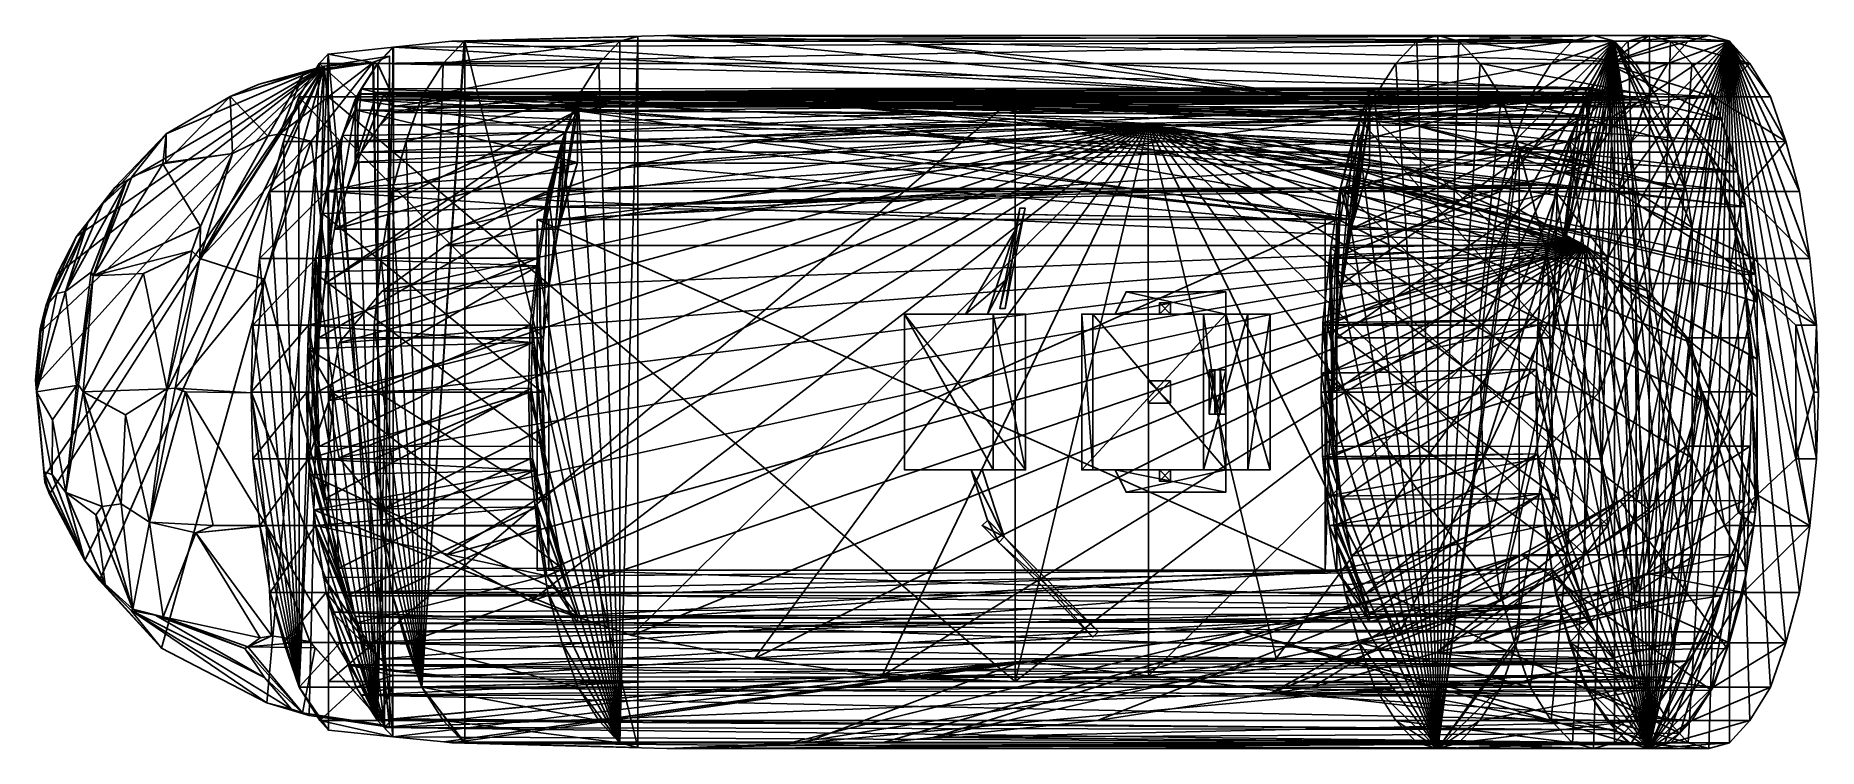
# Model space of a CAD drawing. Extents: x -168 to 152, y -68 to 60.
import ezdxf

# ---------------------------------------------------------------- set-up
doc = ezdxf.new("R2010")
doc.units = 0

msp = doc.modelspace()

# ---------------------------------------------------------------- meshes
at = {"layer": 'OBJECT000', "color": 50}
mesh = msp.add_polyface(dxfattribs=at)
corners = [(53.587418, -17.813416, 24.655735), (45.635212, -17.813416, -2.622953), (41.659599, -17.813416, -0.524592), (49.611832, -17.813416, 26.754095), (49.611832, 10.186584, 26.754095), (41.659599, 10.186584, -0.524592), (45.635212, 10.186584, -2.622953), (53.587418, 10.186584, 24.655735)]
mesh.append_faces([[corners[k] for k in face] for face in [(1, 3, 0), (5, 7, 4), (5, 1, 6), (2, 4, 3), (6, 0, 7), (3, 7, 0)]], dxfattribs={"vtx0": -1})
mesh.append_faces([[corners[k] for k in face] for face in [(1, 2, 3), (5, 6, 7), (5, 2, 1), (2, 5, 4), (6, 1, 0), (3, 4, 7)]], dxfattribs={"vtx2": -1})
at = {"layer": 'OBJECT001', "color": 50}
mesh = msp.add_polyface(dxfattribs=at)
corners = [(45.63485, -7.813416, -2.622953), (44.640778, -7.813416, -6.819675), (42.652847, -7.813416, -6.819675), (43.646889, -7.813416, -1.573773), (43.646889, 0.186584, -1.573773), (42.652847, 0.186584, -6.819675), (44.640778, 0.186584, -6.819675), (45.63485, 0.186584, -2.622953)]
mesh.append_faces([[corners[k] for k in face] for face in [(1, 3, 0), (5, 7, 4), (5, 1, 6), (2, 4, 3), (6, 0, 7), (3, 7, 0)]], dxfattribs={"vtx0": -1})
mesh.append_faces([[corners[k] for k in face] for face in [(1, 2, 3), (5, 6, 7), (5, 2, 1), (2, 5, 4), (6, 1, 0), (3, 4, 7)]], dxfattribs={"vtx2": -1})
at = {"layer": 'OBJECT002', "color": 50}
mesh = msp.add_polyface(dxfattribs=at)
corners = [(45.63485, 10.186584, -6.819675), (45.63485, 10.186584, -11.016397), (45.63485, -17.813416, -11.016397), (45.63485, -17.813416, -6.819675), (21.777145, -17.813416, -11.016397), (19.789005, -17.813416, -6.819675), (21.777145, 10.186584, -11.016397), (19.789005, 10.186584, -6.819675)]
mesh.append_faces([[corners[k] for k in face] for face in [(1, 3, 0), (2, 5, 3), (1, 7, 6), (2, 6, 4), (0, 5, 7), (4, 7, 5)]], dxfattribs={"vtx0": -1})
mesh.append_faces([[corners[k] for k in face] for face in [(1, 2, 3), (2, 4, 5), (1, 0, 7), (2, 1, 6), (0, 3, 5), (4, 6, 7)]], dxfattribs={"vtx2": -1})
at = {"layer": 'OBJECT003', "color": 50}
mesh = msp.add_polyface(dxfattribs=at)
corners = [(33.705997, 10.186584, 1.573768), (33.705997, 10.186584, -11.016397), (33.705997, 12.186584, -8.918036), (33.705997, 12.186584, 1.573768), (35.694138, 12.186584, 1.573768), (35.694138, 12.186584, -8.918036), (35.694138, 10.186584, -11.016397), (35.694138, 10.186584, 1.573768)]
mesh.append_faces([[corners[k] for k in face] for face in [(1, 3, 0), (5, 7, 4), (6, 0, 7), (2, 4, 3), (3, 7, 0), (1, 5, 2)]], dxfattribs={"vtx0": -1})
mesh.append_faces([[corners[k] for k in face] for face in [(1, 2, 3), (5, 6, 7), (6, 1, 0), (2, 5, 4), (3, 4, 7), (1, 6, 5)]], dxfattribs={"vtx2": -1})
at = {"layer": 'OBJECT004', "color": 50}
mesh = msp.add_polyface(dxfattribs=at)
corners = [(45.63485, 14.186584, 3.672129), (45.63485, 14.186584, 1.573768), (45.63485, 10.186584, 1.573768), (45.63485, 10.186584, 3.672129), (25.753431, 10.186584, 1.573768), (25.753431, 10.186584, 3.672129), (27.741573, 14.186584, 1.573768), (27.741573, 14.186584, 3.672129)]
mesh.append_faces([[corners[k] for k in face] for face in [(1, 3, 0), (2, 5, 3), (1, 7, 6), (2, 6, 4), (0, 5, 7), (4, 7, 5)]], dxfattribs={"vtx0": -1})
mesh.append_faces([[corners[k] for k in face] for face in [(1, 2, 3), (2, 4, 5), (1, 0, 7), (2, 1, 6), (0, 3, 5), (4, 6, 7)]], dxfattribs={"vtx2": -1})
at = {"layer": 'OBJECT005', "color": 50}
mesh = msp.add_polyface(dxfattribs=at)
corners = [(45.63485, -17.813416, 3.672129), (45.63485, -17.813416, 1.573768), (45.63485, -21.813416, 1.573768), (45.63485, -21.813416, 3.672129), (27.741573, -21.813416, 1.573768), (27.741573, -21.813416, 3.672129), (25.753431, -17.813416, 1.573768), (25.753431, -17.813416, 3.672129)]
mesh.append_faces([[corners[k] for k in face] for face in [(1, 3, 0), (2, 5, 3), (1, 7, 6), (2, 6, 4), (0, 5, 7), (4, 7, 5)]], dxfattribs={"vtx0": -1})
mesh.append_faces([[corners[k] for k in face] for face in [(1, 2, 3), (2, 4, 5), (1, 0, 7), (2, 1, 6), (0, 3, 5), (4, 6, 7)]], dxfattribs={"vtx2": -1})
at = {"layer": 'OBJECT006', "color": 50}
mesh = msp.add_polyface(dxfattribs=at)
corners = [(33.705997, -19.813416, 1.573768), (33.705997, -19.813416, -6.840342), (33.705997, -17.813416, -11.037064), (33.705997, -17.813416, 1.573768), (35.694138, -17.813416, 1.573768), (35.694138, -17.813416, -11.037064), (35.694138, -19.813416, -6.840342), (35.694138, -19.813416, 1.573768)]
mesh.append_faces([[corners[k] for k in face] for face in [(1, 3, 0), (5, 7, 4), (6, 0, 7), (2, 4, 3), (3, 7, 0), (5, 1, 6)]], dxfattribs={"vtx0": -1})
mesh.append_faces([[corners[k] for k in face] for face in [(1, 2, 3), (5, 6, 7), (6, 1, 0), (2, 5, 4), (3, 4, 7), (5, 2, 1)]], dxfattribs={"vtx2": -1})
at = {"layer": 'OBJECT007', "color": 50}
mesh = msp.add_polyface(dxfattribs=at)
corners = [(31.717857, -5.813416, -11.016397), (31.717857, -5.813416, -29.901638), (31.717857, -1.813416, -29.901638), (31.717857, -1.813416, -11.016397), (35.694138, -1.813416, -11.016397), (35.694138, -1.813416, -29.901638), (35.694138, -5.813416, -29.901638), (35.694138, -5.813416, -11.016397)]
mesh.append_faces([[corners[k] for k in face] for face in [(1, 3, 0), (5, 7, 4), (6, 0, 7), (2, 4, 3), (1, 5, 2), (3, 7, 0)]], dxfattribs={"vtx0": -1})
mesh.append_faces([[corners[k] for k in face] for face in [(1, 2, 3), (5, 6, 7), (6, 1, 0), (2, 5, 4), (1, 6, 5), (3, 4, 7)]], dxfattribs={"vtx2": -1})
at = {"layer": 'OBJECT008', "color": 50}
mesh = msp.add_polyface(dxfattribs=at)
corners = [(3.88387, 10.186584, -32), (-12.022539, 10.186584, -32), (-12.022539, -17.813416, -32), (3.88387, -17.813416, -32), (-12.021266, -17.813416, 18.360653), (-12.021266, 10.186584, 18.360653), (9.697188, 10.186584, 4.81698), (9.697188, -17.813416, 4.81698)]
mesh.append_faces([[corners[k] for k in face] for face in [(1, 3, 0), (2, 5, 4), (1, 6, 5), (3, 4, 7), (0, 7, 6), (5, 7, 4)]], dxfattribs={"vtx0": -1})
mesh.append_faces([[corners[k] for k in face] for face in [(1, 2, 3), (2, 1, 5), (1, 0, 6), (3, 2, 4), (0, 3, 7), (5, 6, 7)]], dxfattribs={"vtx2": -1})
at = {"layer": 'OBJECT009', "color": 50}
mesh = msp.add_polyface(dxfattribs=at)
corners = [(2.891134, -26.813416, 7.807375), (2.891134, -26.813416, 1.573768), (5.87271, -29.813416, 1.573768), (5.87271, -29.813416, 7.807375), (4.878639, -30.813416, 7.807375), (4.878639, -30.813416, 1.573768), (1.897062, -27.813416, 1.573768), (1.897062, -27.813416, 7.807375)]
mesh.append_faces([[corners[k] for k in face] for face in [(1, 3, 0), (5, 7, 4), (2, 4, 3), (6, 0, 7), (7, 3, 4), (5, 1, 6)]], dxfattribs={"vtx0": -1})
mesh.append_faces([[corners[k] for k in face] for face in [(1, 2, 3), (5, 6, 7), (2, 5, 4), (6, 1, 0), (7, 0, 3), (5, 2, 1)]], dxfattribs={"vtx2": -1})
at = {"layer": 'OBJECT010', "color": 50}
mesh = msp.add_polyface(dxfattribs=at)
corners = [(21.77651, -47.813416, 21.508192), (4.878062, -30.813416, 21.508192), (5.872133, -29.813416, 21.508192), (22.77058, -46.813416, 21.508192), (4.878062, -30.813416, -3.672133), (21.77651, -47.813416, -3.672133), (22.77058, -46.813416, -3.672133), (5.872133, -29.813416, -3.672133)]
mesh.append_faces([[corners[k] for k in face] for face in [(1, 3, 0), (5, 7, 4), (4, 0, 5), (6, 2, 7), (7, 1, 4), (5, 3, 6)]], dxfattribs={"vtx0": -1})
mesh.append_faces([[corners[k] for k in face] for face in [(1, 2, 3), (5, 6, 7), (4, 1, 0), (6, 3, 2), (7, 2, 1), (5, 0, 3)]], dxfattribs={"vtx2": -1})
at = {"layer": 'OBJECT011', "color": 50}
mesh = msp.add_polyface(dxfattribs=at)
corners = [(-0.092474, -17.813416, -0.404396), (1.895698, -17.813416, 1.460455), (1.895698, -17.813416, 3.454347), (-0.092474, -17.813416, 1.573768), (2.889769, -26.813416, 2.390142), (5.872043, -29.813416, 5.18737), (2.889769, -26.813416, 4.403102), (5.871982, -29.813416, 7.2272)]
mesh.append_faces([[corners[k] for k in face] for face in [(1, 3, 0), (0, 5, 1), (3, 7, 6), (1, 7, 2), (0, 6, 4), (4, 7, 5)]], dxfattribs={"vtx0": -1})
mesh.append_faces([[corners[k] for k in face] for face in [(1, 2, 3), (0, 4, 5), (3, 2, 7), (1, 5, 7), (0, 3, 6), (4, 6, 7)]], dxfattribs={"vtx2": -1})
at = {"layer": 'OBJECT012', "color": 50}
mesh = msp.add_polyface(dxfattribs=at)
corners = [(121.561295, 14.264648, -32), (110.086372, 22.516174, -32), (94.806351, 30.755646, -32), (76.643898, 36.941925, -32), (54.670193, 41.064087, -32), (31.723436, 44.156647, -32), (7.84723, 45.186584, -32), (-16.042688, 44.155518, -32), (-38.978279, 41.06366, -32), (-60.949108, 36.942017, -32), (-79.101212, 30.759613, -32), (-94.397255, 22.511505, -32), (-105.867775, 14.263153, -32), (-113.505562, 4.994843, -32), (-115.417572, -5.313904, -32), (-113.506966, -15.614197, -32), (-105.85437, -24.900879, -32), (-94.394279, -33.141052, -32), (-79.106857, -41.385803, -32), (-60.963303, -47.56543, -32), (-38.977188, -51.69104, -32), (-16.047573, -54.782104, -32), (7.84723, -55.813416, -32), (31.732025, -54.78241, -32), (54.66106, -51.693115, -32), (76.644714, -47.568848, -32), (94.801559, -41.383789, -32), (110.095596, -33.136414, -32), (121.552521, -24.898621, -32), (129.202103, -15.615845, -32), (131.11203, -5.313416, -32), (129.201416, 4.992615, -32), (7.84723, 45.186584, -29.901638), (31.723436, 44.156647, -29.901638), (54.670193, 41.064087, -29.901638), (76.643898, 36.941925, -29.901638), (94.806351, 30.755646, -29.901638), (110.086372, 22.516174, -29.901638), (121.561295, 14.264648, -29.901638), (129.201416, 4.992615, -29.901638), (131.11203, -5.313416, -29.901638), (129.202103, -15.615845, -29.901638), (121.552521, -24.898621, -29.901638), (110.095596, -33.136414, -29.901638), (94.801559, -41.383789, -29.901638), (76.644714, -47.568848, -29.901638), (54.66106, -51.693115, -29.901638), (31.732025, -54.78241, -29.901638), (7.84723, -55.813416, -29.901638), (-16.047573, -54.782104, -29.901638), (-38.977188, -51.69104, -29.901638), (-60.963303, -47.56543, -29.901638), (-79.106857, -41.385803, -29.901638), (-94.394279, -33.141052, -29.901638), (-105.85437, -24.900879, -29.901638), (-113.506966, -15.614197, -29.901638), (-115.417572, -5.313904, -29.901638), (-113.505562, 4.994843, -29.901638), (-105.867775, 14.263153, -29.901638), (-94.397255, 22.511505, -29.901638), (-79.101212, 30.759613, -29.901638), (-60.949108, 36.942017, -29.901638), (-38.978279, 41.06366, -29.901638), (-16.042688, 44.155518, -29.901638)]
mesh.append_faces([[corners[k] for k in face] for face in [(1, 31, 0), (33, 63, 32), (5, 32, 6), (4, 33, 5), (3, 34, 4), (2, 35, 3), (1, 36, 2), (0, 37, 1), (31, 38, 0), (30, 39, 31), (29, 40, 30), (28, 41, 29), (27, 42, 28), (26, 43, 27), (25, 44, 26), (24, 45, 25), (23, 46, 24), (22, 47, 23), (21, 48, 22), (20, 49, 21), (19, 50, 20), (18, 51, 19), (17, 52, 18), (16, 53, 17), (15, 54, 16), (14, 55, 15), (13, 56, 14), (12, 57, 13), (11, 58, 12), (10, 59, 11), (9, 60, 10), (8, 61, 9), (7, 62, 8), (6, 63, 7)]], dxfattribs={"vtx0": -1})
mesh.append_faces([[corners[k] for k in face] for face in [(1, 3, 4), (1, 4, 5), (1, 5, 6), (1, 6, 7), (1, 7, 8), (1, 8, 9), (1, 9, 10), (1, 10, 11), (1, 11, 12), (1, 12, 13), (1, 13, 14), (1, 14, 15), (1, 15, 16), (1, 16, 17), (1, 17, 18), (1, 18, 19), (1, 19, 20), (1, 20, 21), (1, 21, 22), (1, 22, 23), (1, 23, 24), (1, 24, 25), (1, 25, 26), (1, 26, 27), (1, 27, 28), (1, 28, 29), (1, 29, 30), (1, 30, 31), (33, 35, 36), (33, 36, 37), (33, 37, 38), (33, 38, 39), (33, 39, 40), (33, 40, 41), (33, 41, 42), (33, 42, 43), (33, 43, 44), (33, 44, 45), (33, 45, 46), (33, 46, 47), (33, 47, 48), (33, 48, 49), (33, 49, 50), (33, 50, 51), (33, 51, 52), (33, 52, 53), (33, 53, 54), (33, 54, 55), (33, 55, 56), (33, 56, 57), (33, 57, 58), (33, 58, 59), (33, 59, 60), (33, 60, 61), (33, 61, 62), (33, 62, 63)]], dxfattribs={"vtx0": -1, "vtx2": -1})
mesh.append_faces([[corners[k] for k in face] for face in [(1, 2, 3), (33, 34, 35), (5, 33, 32), (4, 34, 33), (3, 35, 34), (2, 36, 35), (1, 37, 36), (0, 38, 37), (31, 39, 38), (30, 40, 39), (29, 41, 40), (28, 42, 41), (27, 43, 42), (26, 44, 43), (25, 45, 44), (24, 46, 45), (23, 47, 46), (22, 48, 47), (21, 49, 48), (20, 50, 49), (19, 51, 50), (18, 52, 51), (17, 53, 52), (16, 54, 53), (15, 55, 54), (14, 56, 55), (13, 57, 56), (12, 58, 57), (11, 59, 58), (10, 60, 59), (9, 61, 60), (8, 62, 61), (7, 63, 62), (6, 32, 63)]], dxfattribs={"vtx2": -1})
at = {"layer": 'OBJECT013', "color": 50}
mesh = msp.add_polyface(dxfattribs=at)
corners = [(-115.417572, -55.813416, -29.901638), (-115.417572, 49.186584, -29.901638), (7.84723, 49.186584, -29.901638), (7.84723, -55.813416, -29.901638), (-115.417572, 49.186584, -32), (-115.417572, -55.813416, -32), (7.84723, -55.813416, -32), (7.84723, 49.186584, -32)]
mesh.append_faces([[corners[k] for k in face] for face in [(1, 3, 0), (5, 7, 4), (4, 0, 5), (6, 2, 7), (7, 1, 4), (5, 3, 6)]], dxfattribs={"vtx0": -1})
mesh.append_faces([[corners[k] for k in face] for face in [(1, 2, 3), (5, 6, 7), (4, 1, 0), (6, 3, 2), (7, 2, 1), (5, 0, 3)]], dxfattribs={"vtx2": -1})
at = {"layer": 'OBJECT014', "color": 50}
mesh = msp.add_polyface(dxfattribs=at)
corners = [(-77.970451, -35.813416, 26.282993), (-75.875702, -35.813416, 19.678116), (-75.875702, 27.186584, 19.678116), (-77.970451, 27.186584, 26.282993), (63.489388, 27.186584, 76.050369), (65.583618, 27.186584, 69.446075), (65.583618, -35.813416, 69.446075), (63.489388, -35.813416, 76.050369)]
mesh.append_faces([[corners[k] for k in face] for face in [(1, 3, 0), (5, 7, 4), (2, 4, 3), (6, 0, 7), (1, 5, 2), (3, 7, 0)]], dxfattribs={"vtx0": -1})
mesh.append_faces([[corners[k] for k in face] for face in [(1, 2, 3), (5, 6, 7), (2, 5, 4), (6, 1, 0), (1, 6, 5), (3, 4, 7)]], dxfattribs={"vtx2": -1})
at = {"layer": 'OBJECT015', "color": 50}
mesh = msp.add_polyface(dxfattribs=at)
corners = [(111.624954, 60.186584, 23.928679), (115.410759, 59.186584, 11.986734), (119.199463, 55.186584, 0.035698), (122.980232, 49.186584, -11.890212), (125.8255, 41.168121, -20.865122), (128.339844, 32.186584, -28.79603), (129.355621, 25.759155, -32), (129.356323, -33.389465, -32), (128.344986, -39.802246, -28.809637), (125.824928, -48.798828, -20.859921), (122.980049, -56.813416, -11.885633), (119.183174, -62.813416, 0.070694), (115.412025, -66.813416, 11.987509), (111.626045, -67.813416, 23.930164), (107.842407, -66.813416, 35.865311), (104.062546, -62.813416, 47.788372), (100.274681, -56.813416, 59.736694), (97.429138, -48.797791, 68.721313), (94.908958, -39.813416, 76.661888), (93.017487, -27.825195, 82.627937), (91.754211, -15.813416, 86.612381), (91.439011, -3.813416, 87.606567), (91.754272, 8.186584, 86.611229), (93.018982, 20.212708, 82.621307), (94.904907, 32.186584, 76.671829), (97.452438, 41.25119, 68.635483), (100.272865, 49.186584, 59.738358), (104.053116, 55.186584, 47.813622), (107.838005, 59.186584, 35.874359), (87.487755, 59.186584, 2.123605), (83.700867, 60.186584, 14.067827), (91.275772, 55.186584, -9.8241), (95.058388, 49.186584, -21.75477), (97.898537, 41.186584, -30.712862), (119.254852, 32.202362, -32), (98.307693, 39.729584, -32), (119.297516, -39.813416, -32), (98.307693, -47.352722, -32), (97.902512, -48.794617, -30.725893), (95.056206, -56.813416, -21.748499), (91.264854, -62.813416, -9.790328), (87.48658, -66.813416, 2.126687), (83.7005, -67.813416, 14.068277), (79.916611, -66.813416, 26.002899), (76.136726, -62.813416, 37.924973), (72.347115, -56.813416, 49.877831), (69.50296, -48.799561, 58.848526), (66.981133, -39.813416, 66.802567), (65.090584, -27.826111, 72.765556), (63.827278, -15.813416, 76.750191), (63.515202, -3.813416, 77.744125), (63.827335, 8.186584, 76.750229), (65.09259, 20.211731, 72.759552), (66.978218, 32.17572, 66.812134), (69.525406, 41.247131, 58.778194), (72.349113, 49.186584, 49.872036), (76.129265, 55.186584, 37.949154), (79.913429, 59.186584, 26.013702)]
mesh.append_faces([[corners[k] for k in face] for face in [(5, 34, 6), (8, 7, 36)]])
mesh.append_faces([[corners[k] for k in face] for face in [(1, 28, 0), (1, 30, 29), (2, 29, 31), (3, 31, 32), (4, 32, 33), (5, 35, 34), (8, 38, 9), (9, 39, 10), (10, 40, 11), (11, 41, 12), (12, 42, 13), (13, 43, 14), (14, 44, 15), (15, 45, 16), (16, 46, 17), (18, 46, 47), (19, 47, 48), (20, 48, 49), (21, 49, 50), (22, 50, 51), (23, 51, 52), (24, 52, 53), (25, 53, 54), (26, 54, 55), (27, 55, 56), (28, 56, 57), (0, 57, 30), (42, 44, 43), (36, 35, 37)]], dxfattribs={"vtx0": -1})
mesh.append_faces([[corners[k] for k in face] for face in [(1, 3, 4), (1, 4, 5), (1, 5, 6), (1, 6, 7), (1, 7, 8), (1, 8, 9), (1, 9, 10), (1, 10, 11), (1, 11, 12), (1, 12, 13), (1, 13, 14), (1, 14, 15), (1, 15, 16), (1, 16, 17), (1, 17, 18), (1, 18, 19), (1, 19, 20), (1, 20, 21), (1, 21, 22), (1, 22, 23), (1, 23, 24), (1, 24, 25), (1, 25, 26), (1, 26, 27), (1, 27, 28), (5, 33, 35), (8, 37, 38), (42, 40, 39), (42, 39, 38), (42, 38, 37), (42, 37, 35), (42, 35, 33), (42, 33, 32), (42, 32, 31), (42, 31, 29), (42, 29, 30), (42, 30, 57), (42, 57, 56), (42, 56, 55), (42, 55, 54), (42, 54, 53), (42, 53, 52), (42, 52, 51), (42, 51, 50), (42, 50, 49), (42, 49, 48), (42, 48, 47), (42, 47, 46), (42, 46, 45), (42, 45, 44), (36, 6, 34), (36, 34, 35)]], dxfattribs={"vtx0": -1, "vtx2": -1})
mesh.append_faces([[corners[k] for k in face] for face in [(1, 2, 3), (1, 0, 30), (2, 1, 29), (3, 2, 31), (4, 3, 32), (5, 4, 33), (8, 36, 37), (9, 38, 39), (10, 39, 40), (11, 40, 41), (12, 41, 42), (13, 42, 43), (14, 43, 44), (15, 44, 45), (16, 45, 46), (18, 17, 46), (19, 18, 47), (20, 19, 48), (21, 20, 49), (22, 21, 50), (23, 22, 51), (24, 23, 52), (25, 24, 53), (26, 25, 54), (27, 26, 55), (28, 27, 56), (0, 28, 57), (42, 41, 40), (36, 7, 6)]], dxfattribs={"vtx2": -1})
at = {"layer": 'OBJECT016', "color": 50}
mesh = msp.add_polyface(dxfattribs=at)
corners = [(-59.910984, -67.663879, -32), (-63.133282, -66.813416, -21.836403), (-66.916206, -62.813416, -9.903027), (-70.699722, -56.813416, 2.033305), (-73.535233, -48.829895, 10.980531), (-76.064644, -39.813416, 18.962719), (-77.953148, -27.828308, 24.925106), (-79.215034, -15.813416, 28.911131), (-79.528412, -3.813416, 29.901636), (-79.2117, 8.186584, 28.912436), (-77.94429, 20.215302, 24.92104), (-76.057846, 32.186584, 18.977177), (-73.505142, 41.261322, 10.930511), (-70.68438, 49.186584, 2.059064), (-66.903214, 55.186584, -9.884935), (-63.119446, 59.186584, -21.816936), (-59.890717, 60.03833, -32), (-90.968422, -66.838684, -32), (-91.063011, -66.813416, -31.703543), (-94.8685, -62.813416, -19.777105), (-98.676476, -56.813416, -7.842703), (-101.527702, -48.831482, 1.093483), (-104.073723, -39.813416, 9.073232), (-105.973953, -27.829895, 15.029336), (-107.244873, -15.813416, 19.013206), (-107.561287, -3.813416, 20.00584), (-107.244392, 8.186584, 19.013447), (-105.971771, 20.210297, 15.026046), (-104.075615, 32.186584, 9.084655), (-101.500572, 41.258484, 1.044167), (-98.681511, 49.175293, -7.818906), (-94.871048, 55.186584, -19.760359), (-91.066399, 59.186584, -31.683535), (-90.965378, 59.212738, -32)]
mesh.append_faces([[corners[k] for k in face] for face in [(1, 16, 0), (0, 18, 1), (1, 19, 2), (2, 20, 3), (3, 21, 4), (5, 21, 22), (6, 22, 23), (7, 23, 24), (8, 24, 25), (9, 25, 26), (10, 26, 27), (11, 27, 28), (12, 28, 29), (13, 29, 30), (14, 30, 31), (15, 31, 32), (15, 33, 16), (20, 22, 21), (0, 33, 17)]], dxfattribs={"vtx0": -1})
mesh.append_faces([[corners[k] for k in face] for face in [(1, 3, 4), (1, 4, 5), (1, 5, 6), (1, 6, 7), (1, 7, 8), (1, 8, 9), (1, 9, 10), (1, 10, 11), (1, 11, 12), (1, 12, 13), (1, 13, 14), (1, 14, 15), (1, 15, 16), (20, 18, 17), (20, 17, 33), (20, 33, 32), (20, 32, 31), (20, 31, 30), (20, 30, 29), (20, 29, 28), (20, 28, 27), (20, 27, 26), (20, 26, 25), (20, 25, 24), (20, 24, 23), (20, 23, 22)]], dxfattribs={"vtx0": -1, "vtx2": -1})
mesh.append_faces([[corners[k] for k in face] for face in [(1, 2, 3), (0, 17, 18), (1, 18, 19), (2, 19, 20), (3, 20, 21), (5, 4, 21), (6, 5, 22), (7, 6, 23), (8, 7, 24), (9, 8, 25), (10, 9, 26), (11, 10, 27), (12, 11, 28), (13, 12, 29), (14, 13, 30), (15, 14, 31), (15, 32, 33), (20, 19, 18), (0, 16, 33)]], dxfattribs={"vtx2": -1})
at = {"layer": 'OBJECT017', "color": 50}
mesh = msp.add_polyface(dxfattribs=at)
corners = [(2.876876, 10.186584, 6.819671), (-1.099408, 10.186584, 6.819671), (7.84723, 25.186584, 6.819671), (6.057642, 16.186584, 6.819671), (-1.099408, 10.186584, -0.524592), (2.876876, 10.186584, -0.524592), (6.057642, 16.186584, -0.524592), (7.84723, 25.186584, -0.524592)]
mesh.append_faces([[corners[k] for k in face] for face in [(1, 3, 0), (5, 7, 4), (4, 0, 5), (5, 3, 6), (7, 1, 4), (6, 2, 7)]], dxfattribs={"vtx0": -1})
mesh.append_faces([[corners[k] for k in face] for face in [(1, 2, 3), (5, 6, 7), (4, 1, 0), (5, 0, 3), (7, 2, 1), (6, 3, 2)]], dxfattribs={"vtx2": -1})
at = {"layer": 'OBJECT018', "color": 50}
mesh = msp.add_polyface(dxfattribs=at)
corners = [(6.057915, 11.186584, 27.803278), (5.062782, 11.186584, 27.803278), (8.642596, 29.186584, 27.803278), (9.636546, 29.186584, 27.803278), (9.636546, 29.186584, -12.065577), (8.642596, 29.186584, -12.065577), (5.062782, 11.186584, -12.065577), (6.057915, 11.186584, -12.065577)]
mesh.append_faces([[corners[k] for k in face] for face in [(1, 3, 0), (5, 7, 4), (4, 2, 5), (6, 0, 7), (5, 1, 6), (7, 3, 4)]], dxfattribs={"vtx0": -1})
mesh.append_faces([[corners[k] for k in face] for face in [(1, 2, 3), (5, 6, 7), (4, 3, 2), (6, 1, 0), (5, 2, 1), (7, 0, 3)]], dxfattribs={"vtx2": -1})
at = {"layer": 'OBJECT019', "color": 50}
mesh = msp.add_polyface(dxfattribs=at)
corners = [(-123.468788, -48.781006, -5.912985), (-120.681152, -56.825195, -14.942914), (-116.981659, -62.828857, -26.939024), (-115.417572, -64.521118, -32), (-115.521927, 56.885498, -32), (-117.086494, 55.186584, -26.915316), (-120.769241, 49.186584, -14.941201), (-123.528244, 41.186584, -5.961141), (-125.981628, 32.17392, 2.029175), (-127.813904, 20.186584, 8.010748), (-129.034393, 8.186584, 12.005968), (-129.334564, -3.813416, 13.00472), (-129.015961, -15.813416, 12.010476), (-127.782722, -27.78363, 8.038196), (-125.926247, -39.813416, 2.042422), (-106.635773, -62.813416, -23.378157), (-103.876419, -65.716614, -32), (-110.44722, -56.824341, -11.435727), (-113.333618, -48.777954, -2.434029), (-115.866188, -39.813416, 5.493818), (-117.771568, -27.786316, 11.470621), (-119.032295, -15.813416, 15.434402), (-119.342529, -3.813416, 16.430864), (-119.017014, 8.186584, 15.442358), (-117.73632, 20.170685, 11.471517), (-115.817757, 32.186584, 5.509315), (-113.263, 41.186584, -2.446035), (-110.398239, 49.176056, -11.371753), (-106.563454, 55.186584, -23.330658), (-103.784561, 58.100494, -32)]
mesh.append_faces([[corners[k] for k in face] for face in [(1, 14, 0), (2, 16, 3), (2, 17, 15), (1, 18, 17), (0, 19, 18), (14, 20, 19), (13, 21, 20), (12, 22, 21), (11, 23, 22), (10, 24, 23), (9, 25, 24), (8, 26, 25), (6, 26, 7), (5, 27, 6), (4, 28, 5), (15, 29, 16), (4, 16, 29)]], dxfattribs={"vtx0": -1})
mesh.append_faces([[corners[k] for k in face] for face in [(1, 3, 4), (1, 4, 5), (1, 5, 6), (1, 6, 7), (1, 7, 8), (1, 8, 9), (1, 9, 10), (1, 10, 11), (1, 11, 12), (1, 12, 13), (1, 13, 14), (15, 18, 19), (15, 19, 20), (15, 20, 21), (15, 21, 22), (15, 22, 23), (15, 23, 24), (15, 24, 25), (15, 25, 26), (15, 26, 27), (15, 27, 28), (15, 28, 29)]], dxfattribs={"vtx0": -1, "vtx2": -1})
mesh.append_faces([[corners[k] for k in face] for face in [(1, 2, 3), (2, 15, 16), (2, 1, 17), (1, 0, 18), (0, 14, 19), (14, 13, 20), (13, 12, 21), (12, 11, 22), (11, 10, 23), (10, 9, 24), (9, 8, 25), (8, 7, 26), (6, 27, 26), (5, 28, 27), (4, 29, 28), (15, 17, 18), (4, 3, 16)]], dxfattribs={"vtx2": -1})
at = {"layer": 'OBJECT020', "color": 50}
mesh = msp.add_polyface(dxfattribs=at)
corners = [(132.341583, 60.186584, 32.141567), (136.030151, 59.186584, 20.158857), (139.70491, 55.196716, 8.220901), (143.402054, 49.186584, -3.789833), (146.17836, 41.147949, -12.809157), (148.620667, 32.186584, -20.743486), (150.469696, 20.149536, -26.754101), (151.692734, 8.186584, -30.72418), (151.999924, -3.813416, -31.722532), (151.692642, -15.813416, -30.724676), (150.459076, -27.855774, -26.717663), (148.619156, -39.82428, -20.740957), (146.14679, -48.864258, -12.709675), (143.402191, -56.813416, -3.793867), (139.715057, -62.813416, 8.183936), (136.026794, -66.813416, 20.165325), (132.340256, -67.813416, 32.141342), (128.656784, -66.813416, 44.107418), (124.980759, -62.828186, 56.049545), (121.284988, -56.813416, 68.055801), (118.516617, -48.813416, 77.049385), (116.059448, -39.813416, 85.03199), (114.212822, -27.782776, 91.02507), (112.990372, -15.813416, 95.002937), (112.681671, -3.813416, 96), (112.990372, 8.186584, 95.003746), (114.226051, 20.227966, 90.989952), (116.061958, 32.186584, 85.026299), (118.53582, 41.232605, 76.990128), (121.285294, 49.186584, 68.05851), (124.975471, 55.198059, 56.070885), (128.655396, 59.186584, 44.116417), (125.48394, 59.186584, 16.549267), (121.667587, 60.186584, 28.476), (129.293152, 55.186584, 4.644385), (133.121674, 49.186584, -7.321059), (135.996246, 41.14328, -16.305571), (138.522354, 32.203979, -24.20116), (140.438919, 20.143646, -30.192339), (147.97319, 8.186584, -32), (141.01709, 14.681946, -32), (151.190353, -3.813416, -32), (147.975708, -15.813416, -32), (140.425339, -27.861084, -30.156446), (141.015488, -22.299866, -32), (138.520935, -39.813416, -24.206539), (135.956757, -48.875732, -16.194422), (133.115067, -56.813416, -7.314823), (129.308868, -62.813416, 4.579163), (125.477028, -66.813416, 16.553717), (121.660767, -67.813416, 28.479818), (117.849762, -66.813416, 40.393433), (114.034622, -62.813416, 52.313293), (110.212448, -56.813416, 64.258835), (107.346153, -48.813416, 73.217514), (104.802307, -39.813416, 81.168602), (102.89164, -27.784912, 87.141296), (101.626083, -15.83429, 91.098022), (101.305489, -3.7883, 92.101532), (101.624756, 8.186584, 91.1054), (102.90641, 20.23999, 87.101746), (104.807014, 32.186584, 81.163719), (107.374092, 41.24881, 73.142464), (110.214333, 49.186584, 64.267471), (114.037567, 55.197937, 52.320152), (117.847336, 59.186584, 40.414703)]
mesh.append_faces([[corners[k] for k in face] for face in [(1, 31, 0), (1, 33, 32), (2, 32, 34), (2, 35, 3), (4, 35, 36), (4, 37, 5), (6, 37, 38), (7, 40, 39), (7, 41, 8), (9, 41, 42), (10, 44, 43), (10, 45, 11), (12, 45, 46), (12, 47, 13), (13, 48, 14), (14, 49, 15), (15, 50, 16), (16, 51, 17), (17, 52, 18), (18, 53, 19), (19, 54, 20), (21, 54, 55), (22, 55, 56), (22, 57, 23), (24, 57, 58), (24, 59, 25), (26, 59, 60), (26, 61, 27), (27, 62, 28), (29, 62, 63), (30, 63, 64), (31, 64, 65), (0, 65, 33), (50, 52, 51), (42, 40, 44)]], dxfattribs={"vtx0": -1})
mesh.append_faces([[corners[k] for k in face] for face in [(1, 3, 4), (1, 4, 5), (1, 5, 6), (1, 6, 7), (1, 7, 8), (1, 8, 9), (1, 9, 10), (1, 10, 11), (1, 11, 12), (1, 12, 13), (1, 13, 14), (1, 14, 15), (1, 15, 16), (1, 16, 17), (1, 17, 18), (1, 18, 19), (1, 19, 20), (1, 20, 21), (1, 21, 22), (1, 22, 23), (1, 23, 24), (1, 24, 25), (1, 25, 26), (1, 26, 27), (1, 27, 28), (1, 28, 29), (1, 29, 30), (1, 30, 31), (7, 38, 40), (10, 42, 44), (50, 48, 47), (50, 47, 46), (50, 46, 45), (50, 45, 43), (50, 43, 44), (50, 44, 40), (50, 40, 38), (50, 38, 37), (50, 37, 36), (50, 36, 35), (50, 35, 34), (50, 34, 32), (50, 32, 33), (50, 33, 65), (50, 65, 64), (50, 64, 63), (50, 63, 62), (50, 62, 61), (50, 61, 60), (50, 60, 59), (50, 59, 58), (50, 58, 57), (50, 57, 56), (50, 56, 55), (50, 55, 54), (50, 54, 53), (50, 53, 52), (42, 39, 40)]], dxfattribs={"vtx0": -1, "vtx2": -1})
mesh.append_faces([[corners[k] for k in face] for face in [(1, 2, 3), (1, 0, 33), (2, 1, 32), (2, 34, 35), (4, 3, 35), (4, 36, 37), (6, 5, 37), (7, 6, 38), (7, 39, 41), (9, 8, 41), (10, 9, 42), (10, 43, 45), (12, 11, 45), (12, 46, 47), (13, 47, 48), (14, 48, 49), (15, 49, 50), (16, 50, 51), (17, 51, 52), (18, 52, 53), (19, 53, 54), (21, 20, 54), (22, 21, 55), (22, 56, 57), (24, 23, 57), (24, 58, 59), (26, 25, 59), (26, 60, 61), (27, 61, 62), (29, 28, 62), (30, 29, 63), (31, 30, 64), (0, 31, 65), (50, 49, 48), (42, 41, 39)]], dxfattribs={"vtx2": -1})
at = {"layer": 'OBJECT021', "color": 50}
mesh = msp.add_polyface(dxfattribs=at)
corners = [(-16.071419, 59.186584, -32), (125.488403, 59.186584, 16.54937), (121.665932, 60.186584, 28.480091), (-54.694965, 60.186584, -32), (22.459721, 55.186584, -32), (129.30687, 55.186584, 4.639606), (61.073467, 49.186584, -32), (133.132568, 49.186584, -7.287214), (134.573624, 45.186584, -11.77504), (75.820076, 45.125763, -32), (-109.544083, 50.625397, -14.273536), (-106.640755, 55.186584, -23.34724), (114.03096, 55.186584, 52.329563), (111.243622, 50.806366, 61.043491), (-93.302399, 59.186584, -32), (117.845604, 59.186584, 40.409565), (-103.874229, 58.092896, -32), (-103.876236, 49.257629, -32)]
mesh.append_faces([[corners[k] for k in face] for face in [(1, 3, 0), (5, 0, 4), (7, 4, 6), (7, 9, 8), (11, 13, 10), (15, 16, 14), (2, 14, 3), (11, 17, 16), (12, 8, 13), (9, 13, 8), (6, 17, 9)]], dxfattribs={"vtx0": -1})
mesh.append_faces([[corners[k] for k in face] for face in [(15, 11, 16), (12, 2, 1), (12, 1, 5), (12, 5, 7), (12, 7, 8), (9, 10, 13), (6, 0, 3), (6, 3, 14), (6, 14, 16), (6, 16, 17)]], dxfattribs={"vtx0": -1, "vtx2": -1})
mesh.append_faces([[corners[k] for k in face] for face in [(1, 2, 3), (5, 1, 0), (7, 5, 4), (7, 6, 9), (11, 12, 13), (15, 12, 11), (2, 15, 14), (11, 10, 17), (12, 15, 2), (9, 17, 10), (6, 4, 0)]], dxfattribs={"vtx2": -1})
at = {"layer": 'OBJECT022', "color": 50}
mesh = msp.add_polyface(dxfattribs=at)
corners = [(90.150406, 41.161041, -32), (135.981628, 41.186584, -16.262299), (134.548309, 45.186584, -11.788905), (75.797203, 45.125519, -32), (106.059914, 35.596741, -32), (137.518127, 35.752899, -21.061651), (125.45433, 47.373566, 16.632994), (-21.845119, 47.363007, -32)]
mesh.append_faces([[corners[k] for k in face] for face in [(1, 3, 0), (0, 5, 1), (2, 5, 6), (2, 7, 3), (5, 7, 6), (0, 7, 4)]], dxfattribs={"vtx0": -1})
mesh.append_faces([[corners[k] for k in face] for face in [(1, 2, 3), (0, 4, 5), (2, 1, 5), (2, 6, 7), (5, 4, 7), (0, 3, 7)]], dxfattribs={"vtx2": -1})
at = {"layer": 'OBJECT023', "color": 50}
mesh = msp.add_polyface(dxfattribs=at)
corners = [(115.802284, 32.186584, -32), (138.522812, 32.186584, -24.208506), (137.51239, 35.757172, -21.049997), (106.033333, 35.599884, -32), (120.345955, 29.363037, -32), (138.951645, 29.492798, -25.547951), (128.824829, 44.126556, 6.098022), (13.532498, 44.109924, -32)]
mesh.append_faces([[corners[k] for k in face] for face in [(1, 3, 0), (0, 5, 1), (2, 5, 6), (2, 7, 3), (5, 7, 6), (0, 7, 4)]], dxfattribs={"vtx0": -1})
mesh.append_faces([[corners[k] for k in face] for face in [(1, 2, 3), (0, 4, 5), (2, 1, 5), (2, 6, 7), (5, 4, 7), (0, 3, 7)]], dxfattribs={"vtx2": -1})
at = {"layer": 'OBJECT024', "color": 50}
mesh = msp.add_polyface(dxfattribs=at)
corners = [(135.161575, 20.149384, -32), (140.438309, 20.143524, -30.192801), (138.952438, 29.494049, -25.548592), (120.364517, 29.359863, -32), (138.224396, 17.286682, -32), (140.736786, 17.319733, -31.126394), (132.200684, 39.251404, -4.445924), (48.781029, 39.234039, -32)]
mesh.append_faces([[corners[k] for k in face] for face in [(1, 3, 0), (0, 5, 1), (2, 5, 6), (2, 7, 3), (5, 7, 6), (0, 7, 4)]], dxfattribs={"vtx0": -1})
mesh.append_faces([[corners[k] for k in face] for face in [(1, 2, 3), (0, 4, 5), (2, 1, 5), (2, 6, 7), (5, 4, 7), (0, 3, 7)]], dxfattribs={"vtx2": -1})
at = {"layer": 'OBJECT025', "color": 50}
mesh = msp.add_polyface(dxfattribs=at)
corners = [(141.014236, 14.685425, -32), (140.734406, 17.321289, -31.126348), (138.223175, 17.288452, -32), (134.727158, 32.755157, -12.35011), (141.014954, 12.312286, -32), (74.918533, 32.833923, -32)]
mesh.append_faces([[corners[k] for k in face] for face in [(1, 2, 0), (4, 5, 3)]])
mesh.append_faces([[corners[k] for k in face] for face in [(1, 4, 3), (1, 5, 2), (2, 4, 0)]], dxfattribs={"vtx0": -1})
mesh.append_faces([[corners[k] for k in face] for face in [(1, 0, 4), (1, 3, 5), (2, 5, 4)]], dxfattribs={"vtx2": -1})
at = {"layer": 'OBJECT026', "color": 50}
mesh = msp.add_polyface(dxfattribs=at)
corners = [(136.982224, 25.423584, -19.396215), (141.014343, 12.311005, -32), (141.014343, 2.113678, -32), (98.776268, 25.426392, -32)]
mesh.append_faces([[corners[k] for k in face] for face in [(1, 2, 0), (0, 3, 1), (0, 2, 3), (1, 3, 2)]])
at = {"layer": 'OBJECT027', "color": 50}
mesh = msp.add_polyface(dxfattribs=at)
corners = [(138.665146, 15.686554, -24.655741), (141.014755, 2.105103, -32), (141.014755, -4.678345, -32), (116.416298, 15.685577, -32)]
mesh.append_faces([[corners[k] for k in face] for face in [(1, 2, 0), (0, 3, 1), (0, 2, 3), (1, 3, 2)]])
at = {"layer": 'OBJECT028', "color": 50}
mesh = msp.add_polyface(dxfattribs=at)
corners = [(137.657791, -25.432861, -32), (140.691513, -25.348816, -30.990767), (141.014114, -22.303589, -32), (139.791153, 5.9375, -28.170996), (141.015121, -4.683472, -32), (128.186417, 5.933197, -32)]
mesh.append_faces([[corners[k] for k in face] for face in [(1, 2, 0), (3, 5, 4)]])
mesh.append_faces([[corners[k] for k in face] for face in [(4, 1, 3), (0, 3, 1), (2, 5, 0)]], dxfattribs={"vtx0": -1})
mesh.append_faces([[corners[k] for k in face] for face in [(4, 2, 1), (0, 5, 3), (2, 4, 5)]], dxfattribs={"vtx2": -1})
at = {"layer": 'OBJECT029', "color": 50}
mesh = msp.add_polyface(dxfattribs=at)
corners = [(135.139618, -27.790894, -32), (140.43602, -27.773804, -30.190334), (140.692398, -25.350098, -30.991854), (137.661865, -25.434326, -32), (121.294426, -36.399475, -32), (139.148666, -35.865784, -26.162514), (140.071259, -3.799591, -29.049746), (131.129166, -3.799408, -32)]
mesh.append_faces([[corners[k] for k in face] for face in [(1, 3, 0), (0, 5, 1), (2, 5, 6), (2, 7, 3), (4, 6, 5), (0, 7, 4)]], dxfattribs={"vtx0": -1})
mesh.append_faces([[corners[k] for k in face] for face in [(1, 2, 3), (0, 4, 5), (2, 1, 5), (2, 6, 7), (4, 7, 6), (0, 3, 7)]], dxfattribs={"vtx2": -1})
at = {"layer": 'OBJECT030', "color": 50}
mesh = msp.add_polyface(dxfattribs=at)
corners = [(115.786232, -39.825928, -32), (138.520416, -39.825317, -24.204506), (139.145447, -35.88623, -26.161104), (121.292961, -36.399597, -32), (89.973419, -48.83606, -32), (135.96582, -48.860229, -16.204363), (135.610672, -49.852234, -15.09127), (83.414825, -50.642029, -32), (139.789917, -13.565369, -28.172407), (128.190918, -13.56488, -32)]
mesh.append_faces([[corners[k] for k in face] for face in [(1, 3, 0), (0, 5, 1), (5, 7, 6), (2, 6, 8), (2, 9, 3), (7, 8, 6), (4, 9, 7)]], dxfattribs={"vtx0": -1})
mesh.append_faces([[corners[k] for k in face] for face in [(2, 5, 6), (4, 3, 9)]], dxfattribs={"vtx0": -1, "vtx2": -1})
mesh.append_faces([[corners[k] for k in face] for face in [(1, 2, 3), (0, 4, 5), (5, 4, 7), (2, 1, 5), (2, 8, 9), (7, 9, 8), (4, 0, 3)]], dxfattribs={"vtx2": -1})
at = {"layer": 'OBJECT031', "color": 50}
mesh = msp.add_polyface(dxfattribs=at)
corners = [(61.138569, -56.813416, -32), (133.115479, -56.813416, -7.316432), (135.60321, -49.856018, -15.091143), (83.379242, -50.661987, -32), (132.777634, -57.345154, -6.255837), (53.574493, -57.988403, -32), (138.661087, -23.330383, -24.655741), (116.38047, -23.327942, -32)]
mesh.append_faces([[corners[k] for k in face] for face in [(1, 3, 0), (1, 5, 4), (2, 4, 6), (2, 7, 3), (5, 6, 4), (0, 7, 5)]], dxfattribs={"vtx0": -1})
mesh.append_faces([[corners[k] for k in face] for face in [(1, 2, 3), (1, 0, 5), (2, 1, 4), (2, 6, 7), (5, 7, 6), (0, 3, 7)]], dxfattribs={"vtx2": -1})
at = {"layer": 'OBJECT032', "color": 50}
mesh = msp.add_polyface(dxfattribs=at)
corners = [(22.598269, -62.813416, -32), (129.305695, -62.813416, 4.593515), (132.776962, -57.344299, -6.256855), (53.574493, -57.987305, -32), (127.135742, -65.084656, 11.391406), (-6.879841, -65.858032, -32), (136.977707, -33.069641, -19.381439), (98.739708, -33.066833, -32)]
mesh.append_faces([[corners[k] for k in face] for face in [(1, 3, 0), (1, 5, 4), (2, 4, 6), (2, 7, 3), (6, 5, 7), (0, 7, 5)]], dxfattribs={"vtx0": -1})
mesh.append_faces([[corners[k] for k in face] for face in [(1, 2, 3), (1, 0, 5), (2, 1, 4), (2, 6, 7), (6, 4, 5), (0, 3, 7)]], dxfattribs={"vtx2": -1})
at = {"layer": 'OBJECT033', "color": 50}
mesh = msp.add_polyface(dxfattribs=at)
corners = [(-16.07436, -66.813416, -32), (125.481819, -66.813416, 16.544111), (127.135742, -65.084778, 11.391167), (-6.889338, -65.861328, -32), (124.318802, -67.117737, 20.178116), (-34.538177, -67.291077, -32), (134.732498, -40.365112, -12.368279), (75.205208, -40.371033, -32)]
mesh.append_faces([[corners[k] for k in face] for face in [(1, 3, 0), (1, 5, 4), (2, 4, 6), (2, 7, 3), (6, 5, 7), (0, 7, 5)]], dxfattribs={"vtx0": -1})
mesh.append_faces([[corners[k] for k in face] for face in [(1, 2, 3), (1, 0, 5), (2, 1, 4), (2, 6, 7), (6, 4, 5), (0, 3, 7)]], dxfattribs={"vtx2": -1})
at = {"layer": 'OBJECT034', "color": 50}
mesh = msp.add_polyface(dxfattribs=at)
corners = [(-54.690655, -67.813416, -32), (121.66259, -67.813416, 28.477545), (124.318344, -67.117859, 20.179325), (-34.537872, -67.291382, -32), (-93.299736, -66.813416, -32), (-29.967022, -66.813416, -10.281284), (118.313911, -66.936584, 38.937489), (-30.273241, -66.813416, -10.382751), (-94.724403, -66.665833, -32), (132.198074, -46.877441, -4.443562), (48.679008, -46.87738, -32)]
mesh.append_faces([[corners[k] for k in face] for face in [(4, 8, 7)]])
mesh.append_faces([[corners[k] for k in face] for face in [(1, 3, 0), (0, 6, 1), (2, 6, 9), (2, 10, 3), (6, 10, 9), (4, 10, 8)]], dxfattribs={"vtx0": -1})
mesh.append_faces([[corners[k] for k in face] for face in [(0, 5, 6), (6, 8, 10), (4, 3, 10)]], dxfattribs={"vtx0": -1, "vtx2": -1})
mesh.append_faces([[corners[k] for k in face] for face in [(1, 2, 3), (0, 4, 5), (2, 1, 6), (2, 9, 10), (6, 5, 8), (4, 0, 3)]], dxfattribs={"vtx2": -1})
at = {"layer": 'OBJECT035', "color": 50}
mesh = msp.add_polyface(dxfattribs=at)
corners = [(-29.999758, -66.813416, -10.293836), (117.845482, -66.813416, 40.407272), (118.316216, -66.936401, 38.935722), (115.616287, -64.476685, 47.376614), (-94.724281, -66.665649, -32), (-103.877808, -65.717041, -32), (-105.464302, -64.059509, -27.058807), (-103.877266, -62.53595, -32), (128.419983, -52.142761, 7.361902), (9.167511, -52.137756, -32)]
mesh.append_faces([[corners[k] for k in face] for face in [(1, 2, 0), (5, 7, 6)]])
mesh.append_faces([[corners[k] for k in face] for face in [(1, 6, 3), (2, 3, 8), (0, 9, 4), (3, 9, 8), (5, 9, 7)]], dxfattribs={"vtx0": -1})
mesh.append_faces([[corners[k] for k in face] for face in [(1, 4, 5), (1, 5, 6), (0, 8, 9), (3, 7, 9)]], dxfattribs={"vtx0": -1, "vtx2": -1})
mesh.append_faces([[corners[k] for k in face] for face in [(1, 0, 4), (2, 1, 3), (0, 2, 8), (3, 6, 7), (5, 4, 9)]], dxfattribs={"vtx2": -1})
at = {"layer": 'OBJECT036', "color": 50}
mesh = msp.add_polyface(dxfattribs=at)
corners = [(-105.465149, -64.059204, -27.058084), (-106.652824, -62.813416, -23.323597), (114.021545, -62.813416, 52.353931), (115.613159, -64.476746, 47.378246), (111.230614, -58.424561, 61.057472), (-109.546028, -58.251343, -14.275153), (-103.930115, -62.540405, -32), (-103.995346, -56.887878, -32), (125.451668, -55, 16.627367), (-21.943714, -55.000427, -32)]
mesh.append_faces([[corners[k] for k in face] for face in [(6, 9, 7)]])
mesh.append_faces([[corners[k] for k in face] for face in [(1, 3, 0), (2, 5, 4), (1, 7, 5), (3, 4, 8), (0, 9, 6), (4, 9, 8)]], dxfattribs={"vtx0": -1})
mesh.append_faces([[corners[k] for k in face] for face in [(1, 6, 7), (0, 8, 9), (4, 7, 9)]], dxfattribs={"vtx0": -1, "vtx2": -1})
mesh.append_faces([[corners[k] for k in face] for face in [(1, 2, 3), (2, 1, 5), (1, 0, 6), (3, 2, 4), (0, 3, 8), (4, 5, 7)]], dxfattribs={"vtx2": -1})
at = {"layer": 'OBJECT037', "color": 50}
mesh = msp.add_polyface(dxfattribs=at)
corners = [(-109.548218, -58.251343, -14.271743), (-110.460808, -56.813416, -11.422022), (110.214241, -56.813416, 64.254257), (111.243591, -58.424438, 61.063858), (108.681442, -52.591492, 68.976601), (-111.893837, -52.813416, -6.941289), (-103.863731, -56.884033, -32), (-103.862213, -54.745544, -32), (122.073616, -55.813416, 27.194237), (-57.381092, -55.813416, -32)]
mesh.append_faces([[corners[k] for k in face] for face in [(6, 9, 7)]])
mesh.append_faces([[corners[k] for k in face] for face in [(1, 3, 0), (2, 5, 4), (1, 7, 5), (3, 4, 8), (0, 9, 6), (4, 9, 8)]], dxfattribs={"vtx0": -1})
mesh.append_faces([[corners[k] for k in face] for face in [(1, 6, 7), (0, 8, 9), (4, 7, 9)]], dxfattribs={"vtx0": -1, "vtx2": -1})
mesh.append_faces([[corners[k] for k in face] for face in [(1, 2, 3), (2, 1, 5), (1, 0, 6), (3, 2, 4), (0, 3, 8), (4, 5, 7)]], dxfattribs={"vtx2": -1})
at = {"layer": 'OBJECT038', "color": 50}
mesh = msp.add_polyface(dxfattribs=at)
corners = [(-111.89463, -52.813416, -6.941761), (-113.312263, -48.857239, -2.509104), (107.361107, -48.852356, 73.172188), (108.7015, -52.591614, 68.982857), (-114.860161, -43.383118, 2.33423), (105.501602, -42.282593, 78.984131), (-103.877632, -54.741394, -32), (-103.877449, -53.966187, -32), (118.698914, -54.995178, 37.74308), (-92.647552, -54.999268, -32)]
mesh.append_faces([[corners[k] for k in face] for face in [(6, 9, 7)]])
mesh.append_faces([[corners[k] for k in face] for face in [(1, 3, 0), (1, 5, 2), (0, 4, 1), (3, 5, 8), (0, 9, 6), (5, 9, 8)]], dxfattribs={"vtx0": -1})
mesh.append_faces([[corners[k] for k in face] for face in [(0, 7, 4), (0, 8, 9), (5, 7, 9)]], dxfattribs={"vtx0": -1, "vtx2": -1})
mesh.append_faces([[corners[k] for k in face] for face in [(1, 2, 3), (1, 4, 5), (0, 6, 7), (3, 2, 5), (0, 3, 8), (5, 4, 7)]], dxfattribs={"vtx2": -1})
at = {"layer": 'OBJECT039', "color": 50}
mesh = msp.add_polyface(dxfattribs=at)
corners = [(-114.862648, -43.381836, 2.334526), (-115.874252, -39.813416, 5.496923), (104.801971, -39.813416, 81.17305), (105.501869, -42.282593, 78.984077), (-116.297699, -37.120056, 6.819671), (104.135139, -35.569397, 83.260628), (-106.202148, -51.759094, -24.851789), (115.336914, -51.757019, 48.250237)]
mesh.append_faces([[corners[k] for k in face] for face in [(1, 3, 0), (1, 5, 2), (1, 6, 4), (3, 5, 7), (0, 7, 6), (5, 6, 7)]], dxfattribs={"vtx0": -1})
mesh.append_faces([[corners[k] for k in face] for face in [(1, 2, 3), (1, 4, 5), (1, 0, 6), (3, 2, 5), (0, 3, 7), (5, 4, 6)]], dxfattribs={"vtx2": -1})
at = {"layer": 'OBJECT040', "color": 50}
mesh = msp.add_polyface(dxfattribs=at)
corners = [(-105.496574, 49.648499, -26.920469), (-106.781151, 49.957458, -22.905706), (-112.070709, 32.764771, -6.38111), (114.720078, 49.959473, 50.172386), (116.005386, 49.650421, 46.15633), (109.430458, 32.760864, 66.703247)]
mesh.append_faces([[corners[k] for k in face] for face in [(1, 2, 0), (4, 5, 3)]])
mesh.append_faces([[corners[k] for k in face] for face in [(0, 3, 1), (1, 5, 2), (4, 2, 5)]], dxfattribs={"vtx0": -1})
mesh.append_faces([[corners[k] for k in face] for face in [(0, 4, 3), (1, 3, 5), (4, 0, 2)]], dxfattribs={"vtx2": -1})
at = {"layer": 'OBJECT041', "color": 50}
mesh = msp.add_polyface(dxfattribs=at)
corners = [(-103.873077, 49.258179, -32), (-105.497841, 49.6492, -26.921686), (-109.547417, 39.243896, -14.264603), (-103.873077, 47.444366, -32), (111.956322, 39.247406, 58.809452), (116.01033, 49.662048, 46.141281), (118.713898, 49.011505, 37.692795), (-92.604469, 48.999329, -32)]
mesh.append_faces([[corners[k] for k in face] for face in [(5, 6, 4), (3, 7, 0)]])
mesh.append_faces([[corners[k] for k in face] for face in [(1, 3, 0), (0, 5, 1), (1, 4, 2), (6, 2, 4)]], dxfattribs={"vtx0": -1})
mesh.append_faces([[corners[k] for k in face] for face in [(0, 6, 5), (6, 3, 2)]], dxfattribs={"vtx0": -1, "vtx2": -1})
mesh.append_faces([[corners[k] for k in face] for face in [(1, 2, 3), (0, 7, 6), (1, 5, 4), (6, 7, 3)]], dxfattribs={"vtx2": -1})
at = {"layer": 'OBJECT042', "color": 50}
mesh = msp.add_polyface(dxfattribs=at)
corners = [(-103.872475, 47.446838, -32), (-106.172783, 44.122528, -24.811447), (-103.872475, 46.338654, -32), (115.374596, 44.164856, 48.133663), (118.717438, 48.995178, 37.688587), (120.054932, 48.673798, 33.507706), (-78.483742, 48.674408, -32), (-92.622009, 48.998779, -32)]
mesh.append_faces([[corners[k] for k in face] for face in [(1, 2, 0), (4, 5, 3)]])
mesh.append_faces([[corners[k] for k in face] for face in [(5, 7, 6), (0, 3, 1), (5, 1, 3), (2, 7, 0)]], dxfattribs={"vtx0": -1})
mesh.append_faces([[corners[k] for k in face] for face in [(0, 4, 3), (5, 2, 1)]], dxfattribs={"vtx0": -1, "vtx2": -1})
mesh.append_faces([[corners[k] for k in face] for face in [(5, 4, 7), (0, 7, 4), (5, 6, 2), (2, 6, 7)]], dxfattribs={"vtx2": -1})
at = {"layer": 'OBJECT043', "color": 50}
mesh = msp.add_polyface(dxfattribs=at)
corners = [(118.703247, 47.37323, 37.728436), (120.054413, 48.674805, 33.50713), (122.080383, 48.186584, 27.179214), (-57.293232, 48.186584, -32), (-78.496605, 48.674683, -32), (-92.63208, 47.373413, -32)]
mesh.append_faces([[corners[k] for k in face] for face in [(1, 2, 0), (4, 5, 3)]])
mesh.append_faces([[corners[k] for k in face] for face in [(2, 4, 3), (1, 5, 4), (2, 5, 0)]], dxfattribs={"vtx0": -1})
mesh.append_faces([[corners[k] for k in face] for face in [(2, 1, 4), (1, 0, 5), (2, 3, 5)]], dxfattribs={"vtx2": -1})
at = {"layer": 'OBJECT044', "color": 50}
mesh = msp.add_polyface(dxfattribs=at)
corners = [(-110.641113, -45.323975, -10.927784), (-109.573212, -46.872009, -14.275568), (-110.641113, -44.121094, -10.927625), (110.700989, -43.653809, 62.730446), (111.957718, -46.877747, 58.808575), (110.701904, -45.063538, 62.730579)]
mesh.append_faces([[corners[k] for k in face] for face in [(1, 2, 0), (4, 5, 3)]])
mesh.append_faces([[corners[k] for k in face] for face in [(4, 0, 5), (1, 3, 2), (2, 5, 0)]], dxfattribs={"vtx0": -1})
mesh.append_faces([[corners[k] for k in face] for face in [(4, 1, 0), (1, 4, 3), (2, 3, 5)]], dxfattribs={"vtx2": -1})
at = {"layer": 'OBJECT045', "color": 50}
mesh = msp.add_polyface(dxfattribs=at)
corners = [(-116.300659, -37.119019, 6.819671), (-117.783813, -27.781006, 11.464202), (-77.59639, -27.782471, 25.245338), (-76.24247, -36.834778, 20.714664), (-118.083481, -24.948059, 12.400613), (-77.931313, -24.414917, 26.365782), (-110.645119, -45.325134, -10.927641), (-110.645729, -44.116943, -10.927609), (-70.756149, -45.277588, 2.346405), (-70.756332, -44.031067, 2.346597)]
mesh.append_faces([[corners[k] for k in face] for face in [(1, 3, 0), (1, 5, 2), (1, 7, 4), (6, 3, 8), (4, 9, 5), (7, 8, 9), (3, 9, 8)]], dxfattribs={"vtx0": -1})
mesh.append_faces([[corners[k] for k in face] for face in [(1, 6, 7), (3, 5, 9)]], dxfattribs={"vtx0": -1, "vtx2": -1})
mesh.append_faces([[corners[k] for k in face] for face in [(1, 2, 3), (1, 4, 5), (1, 0, 6), (6, 0, 3), (4, 7, 9), (7, 6, 8), (3, 2, 5)]], dxfattribs={"vtx2": -1})
at = {"layer": 'OBJECT046', "color": 50}
mesh = msp.add_polyface(dxfattribs=at)
corners = [(64.218529, -27.769531, 73.884247), (102.889671, -27.764893, 87.147903), (104.131134, -35.565796, 83.268234), (65.424713, -35.838623, 69.844437), (63.69759, -22.533081, 75.627571), (102.283966, -22.020142, 89.047821), (110.702293, -45.065063, 62.729717), (110.702232, -43.653625, 62.72979), (71.442108, -45.112671, 49.664944), (71.441742, -43.734863, 49.664928)]
mesh.append_faces([[corners[k] for k in face] for face in [(1, 3, 0), (0, 5, 1), (2, 7, 6), (2, 8, 3), (5, 9, 7), (6, 9, 8), (0, 9, 4)]], dxfattribs={"vtx0": -1})
mesh.append_faces([[corners[k] for k in face] for face in [(2, 5, 7), (0, 8, 9)]], dxfattribs={"vtx0": -1, "vtx2": -1})
mesh.append_faces([[corners[k] for k in face] for face in [(1, 2, 3), (0, 4, 5), (2, 1, 5), (2, 6, 8), (5, 4, 9), (6, 7, 9), (0, 3, 8)]], dxfattribs={"vtx2": -1})
at = {"layer": 'OBJECT047', "color": 50}
mesh = msp.add_polyface(dxfattribs=at)
corners = [(65.426048, -35.838135, 69.84285), (-76.24102, -36.837769, 20.709476), (-76.394577, -35.813416, 21.221989), (71.453972, -45.109192, 49.669689), (-70.754753, -45.277283, 2.345412), (-73.765671, -35.813416, 12.414364), (-70.755363, -44.039001, 2.344916), (71.453812, -43.737732, 49.669308), (68.554512, -35.813416, 59.370213)]
mesh.append_faces([[corners[k] for k in face] for face in [(1, 2, 0)]])
mesh.append_faces([[corners[k] for k in face] for face in [(4, 0, 3), (6, 8, 5), (6, 3, 7), (1, 5, 2), (0, 7, 3), (2, 8, 0)]], dxfattribs={"vtx0": -1})
mesh.append_faces([[corners[k] for k in face] for face in [(1, 6, 5)]], dxfattribs={"vtx0": -1, "vtx2": -1})
mesh.append_faces([[corners[k] for k in face] for face in [(4, 1, 0), (6, 7, 8), (6, 4, 3), (1, 4, 6), (0, 8, 7), (2, 5, 8)]], dxfattribs={"vtx2": -1})
at = {"layer": 'OBJECT048', "color": 50}
mesh = msp.add_polyface(dxfattribs=at)
corners = [(-77.93058, -24.418091, 26.36488), (-118.082703, -24.950317, 12.3997), (-118.746635, -18.687927, 14.474895), (-78.576935, -17.93811, 28.52611), (-112.071625, -40.396057, -6.392012), (-72.08593, -40.397888, 6.799691)]
mesh.append_faces([[corners[k] for k in face] for face in [(1, 4, 2), (0, 3, 5)]])
mesh.append_faces([[corners[k] for k in face] for face in [(1, 3, 0), (4, 0, 5), (2, 5, 3)]], dxfattribs={"vtx0": -1})
mesh.append_faces([[corners[k] for k in face] for face in [(1, 2, 3), (4, 1, 0), (2, 4, 5)]], dxfattribs={"vtx2": -1})
at = {"layer": 'OBJECT049', "color": 50}
mesh = msp.add_polyface(dxfattribs=at)
corners = [(63.028389, -15.813416, 77.870049), (101.624031, -15.813416, 91.10627), (102.283966, -22.017029, 89.049583), (63.698223, -22.530029, 75.628944), (63.019684, -15.43988, 77.901161), (101.601181, -14.924316, 91.179871), (109.428612, -40.377258, 66.713234), (70.321564, -40.38147, 53.804497)]
mesh.append_faces([[corners[k] for k in face] for face in [(1, 3, 0), (0, 5, 1), (2, 5, 6), (2, 7, 3), (5, 7, 6), (0, 7, 4)]], dxfattribs={"vtx0": -1})
mesh.append_faces([[corners[k] for k in face] for face in [(1, 2, 3), (0, 4, 5), (2, 1, 5), (2, 6, 7), (5, 4, 7), (0, 3, 7)]], dxfattribs={"vtx2": -1})
at = {"layer": 'OBJECT050', "color": 50}
mesh = msp.add_polyface(dxfattribs=at)
corners = [(68.560036, -35.813416, 59.35717), (70.226181, -40.37561, 53.77977), (-72.076523, -40.425415, 6.772499), (-73.761108, -35.813416, 12.410697), (-73.409149, -35.813416, 11.232683), (68.90863, -35.813416, 58.191994)]
mesh.append_faces([[corners[k] for k in face] for face in [(2, 4, 3), (1, 0, 5)]])
mesh.append_faces([[corners[k] for k in face] for face in [(1, 3, 0), (2, 5, 4), (5, 3, 4)]], dxfattribs={"vtx0": -1})
mesh.append_faces([[corners[k] for k in face] for face in [(1, 2, 3), (2, 1, 5), (5, 0, 3)]], dxfattribs={"vtx2": -1})
at = {"layer": 'OBJECT051', "color": 50}
mesh = msp.add_polyface(dxfattribs=at)
corners = [(-118.748459, -18.697205, 14.472534), (-119.053719, -15.813416, 15.428372), (-78.78978, -15.813416, 29.236246), (-78.577606, -17.940613, 28.526861), (-119.366356, -3.927979, 16.414301), (-114.788269, -3.813416, 17.994978), (-79.08847, -3.813416, 30.237663), (-79.071548, -3.136627, 30.181383), (-113.607491, -35.437134, -1.624274), (-73.496208, -35.491638, 11.54721)]
mesh.append_faces([[corners[k] for k in face] for face in [(5, 7, 6)]])
mesh.append_faces([[corners[k] for k in face] for face in [(1, 3, 0), (1, 6, 2), (1, 8, 4), (8, 3, 9), (5, 9, 7), (2, 9, 3)]], dxfattribs={"vtx0": -1})
mesh.append_faces([[corners[k] for k in face] for face in [(1, 5, 6), (5, 8, 9), (2, 7, 9)]], dxfattribs={"vtx0": -1, "vtx2": -1})
mesh.append_faces([[corners[k] for k in face] for face in [(1, 2, 3), (1, 4, 5), (1, 0, 8), (8, 0, 3), (5, 4, 8), (2, 6, 7)]], dxfattribs={"vtx2": -1})
at = {"layer": 'OBJECT052', "color": 50}
mesh = msp.add_polyface(dxfattribs=at)
corners = [(62.730515, -3.826416, 78.871605), (101.303795, -3.825134, 92.100105), (101.601364, -14.920715, 91.181198), (63.019321, -15.437805, 77.902229), (62.813457, -0.462555, 78.592049), (101.409096, 0.265198, 91.761642), (107.224953, -33.206543, 73.603943), (68.132133, -33.204651, 60.707954)]
mesh.append_faces([[corners[k] for k in face] for face in [(1, 3, 0), (0, 5, 1), (2, 5, 6), (2, 7, 3), (4, 6, 5), (0, 7, 4)]], dxfattribs={"vtx0": -1})
mesh.append_faces([[corners[k] for k in face] for face in [(1, 2, 3), (0, 4, 5), (2, 1, 5), (2, 6, 7), (4, 7, 6), (0, 3, 7)]], dxfattribs={"vtx2": -1})
at = {"layer": 'OBJECT053', "color": 50}
mesh = msp.add_polyface(dxfattribs=at)
corners = [(-119.363762, -3.93335, 16.413805), (-119.366615, -3.813416, 16.424139), (-114.922287, -3.813416, 17.94796), (-79.069664, -3.143005, 30.179094), (-114.662476, -3.813416, 18.036707), (-119.163597, 4.023712, 15.789116), (-78.868416, 5.089478, 29.508066), (-116.282333, -23.105774, 5.969853), (-75.826256, -23.10083, 19.320774), (-114.435272, -3.813416, 18.114471)]
mesh.append_faces([[corners[k] for k in face] for face in [(1, 2, 0), (3, 6, 8)]])
mesh.append_faces([[corners[k] for k in face] for face in [(4, 6, 3), (1, 7, 5), (7, 3, 8), (5, 8, 6)]], dxfattribs={"vtx0": -1})
mesh.append_faces([[corners[k] for k in face] for face in [(4, 5, 6), (7, 9, 3)]], dxfattribs={"vtx0": -1, "vtx2": -1})
mesh.append_faces([[corners[k] for k in face] for face in [(4, 1, 5), (1, 0, 7), (7, 0, 9), (5, 7, 8)]], dxfattribs={"vtx2": -1})
at = {"layer": 'OBJECT054', "color": 50}
mesh = msp.add_polyface(dxfattribs=at)
corners = [(63.028542, 8.186584, 77.871674), (101.622055, 8.186584, 91.106796), (101.412735, 0.271667, 91.761269), (62.813091, -0.458679, 78.591194), (63.068771, 8.586182, 77.73365), (101.735146, 9.233582, 90.754089), (105.43737, -22.999268, 79.179581), (66.351433, -23.030762, 66.266655)]
mesh.append_faces([[corners[k] for k in face] for face in [(1, 3, 0), (0, 5, 1), (2, 5, 6), (2, 7, 3), (4, 6, 5), (0, 7, 4)]], dxfattribs={"vtx0": -1})
mesh.append_faces([[corners[k] for k in face] for face in [(1, 2, 3), (0, 4, 5), (2, 1, 5), (2, 6, 7), (4, 7, 6), (0, 3, 7)]], dxfattribs={"vtx2": -1})
at = {"layer": 'OBJECT055', "color": 50}
mesh = msp.add_polyface(dxfattribs=at)
corners = [(-119.163109, 3.986877, 15.777751), (-119.052124, 8.186584, 15.430335), (-78.788025, 8.186584, 29.238054), (-78.865196, 5.054962, 29.498878), (-118.039742, 17.724091, 12.269106), (-77.72551, 18.846191, 25.681734), (-117.133224, -13.573303, 9.449249), (-76.834763, -13.571228, 22.745066)]
mesh.append_faces([[corners[k] for k in face] for face in [(1, 3, 0), (1, 5, 2), (1, 6, 4), (6, 3, 7), (4, 7, 5), (2, 7, 3)]], dxfattribs={"vtx0": -1})
mesh.append_faces([[corners[k] for k in face] for face in [(1, 2, 3), (1, 4, 5), (1, 0, 6), (6, 0, 3), (4, 6, 7), (2, 5, 7)]], dxfattribs={"vtx2": -1})
at = {"layer": 'OBJECT056', "color": 50}
mesh = msp.add_polyface(dxfattribs=at)
corners = [(64.228691, 20.216278, 73.855698), (102.899475, 20.219818, 87.115517), (101.735847, 9.245758, 90.754089), (63.068829, 8.588074, 77.736588), (64.496346, 22.086029, 72.91803), (103.318634, 22.848541, 85.81144), (104.364761, -13.55072, 82.538773), (64.903015, -13.585449, 69.506729)]
mesh.append_faces([[corners[k] for k in face] for face in [(1, 3, 0), (0, 5, 1), (2, 5, 6), (2, 7, 3), (4, 6, 5), (0, 7, 4)]], dxfattribs={"vtx0": -1})
mesh.append_faces([[corners[k] for k in face] for face in [(1, 2, 3), (0, 4, 5), (2, 1, 5), (2, 6, 7), (4, 7, 6), (0, 3, 7)]], dxfattribs={"vtx2": -1})
at = {"layer": 'OBJECT057', "color": 50}
mesh = msp.add_polyface(dxfattribs=at)
corners = [(-118.037918, 17.720551, 12.269057), (-117.770348, 20.235901, 11.430935), (-77.584564, 20.235382, 25.212351), (-77.725266, 18.838287, 25.680574), (-116.492271, 28.266449, 7.438882), (-76.211281, 29.42511, 20.613342), (-117.405693, -3.813416, 10.336128), (-77.160271, -3.813416, 23.606554)]
mesh.append_faces([[corners[k] for k in face] for face in [(1, 3, 0), (1, 5, 2), (1, 6, 4), (6, 3, 7), (4, 7, 5), (2, 7, 3)]], dxfattribs={"vtx0": -1})
mesh.append_faces([[corners[k] for k in face] for face in [(1, 2, 3), (1, 4, 5), (1, 0, 6), (6, 0, 3), (4, 6, 7), (2, 5, 7)]], dxfattribs={"vtx2": -1})
at = {"layer": 'OBJECT058', "color": 50}
mesh = msp.add_polyface(dxfattribs=at)
corners = [(66.016945, 32.176453, 67.868546), (104.802757, 32.176178, 81.169632), (103.317505, 22.84082, 85.810623), (64.496437, 22.079468, 72.91803), (66.199387, 32.873077, 67.256058), (105.161743, 33.453552, 80.053162), (104.085449, -3.813416, 83.409843), (65.095467, -3.762268, 70.541824)]
mesh.append_faces([[corners[k] for k in face] for face in [(1, 3, 0), (0, 5, 1), (2, 5, 6), (2, 7, 3), (4, 6, 5), (0, 7, 4)]], dxfattribs={"vtx0": -1})
mesh.append_faces([[corners[k] for k in face] for face in [(1, 2, 3), (0, 4, 5), (2, 1, 5), (2, 6, 7), (4, 7, 6), (0, 3, 7)]], dxfattribs={"vtx2": -1})
at = {"layer": 'OBJECT059', "color": 50}
mesh = msp.add_polyface(dxfattribs=at)
corners = [(-76.546028, 27.186584, 21.732347), (-76.212624, 29.422302, 20.613728), (20.27342, 32.186584, 52.171276), (66.020096, 32.186584, 67.856995), (65.271576, 27.186584, 70.362434), (66.198997, 32.862762, 67.257187), (20.520542, 32.199066, 52.251156), (-76.272926, 27.186584, 20.816828), (66.042091, 27.186584, 67.773262)]
mesh.append_faces([[corners[k] for k in face] for face in [(2, 5, 3), (1, 0, 7)]])
mesh.append_faces([[corners[k] for k in face] for face in [(1, 4, 0), (6, 8, 5), (3, 8, 4), (7, 4, 8)]], dxfattribs={"vtx0": -1})
mesh.append_faces([[corners[k] for k in face] for face in [(1, 3, 4), (6, 7, 8)]], dxfattribs={"vtx0": -1, "vtx2": -1})
mesh.append_faces([[corners[k] for k in face] for face in [(1, 2, 3), (6, 1, 7), (3, 5, 8), (7, 0, 4)]], dxfattribs={"vtx2": -1})
at = {"layer": 'OBJECT060', "color": 50}
mesh = msp.add_polyface(dxfattribs=at)
corners = [(-116.492508, 28.258606, 7.439019), (-115.861397, 32.20163, 5.473911), (-75.795242, 32.201355, 19.213713), (-76.212433, 29.412445, 20.61363), (-113.324165, 41.174072, -2.458091), (-73.4151, 41.175415, 11.226225), (-112.94738, 42.238007, -3.636257), (-72.853683, 42.864777, 9.341906), (-117.16124, 5.926849, 9.443301), (-76.848663, 5.927032, 22.74337)]
mesh.append_faces([[corners[k] for k in face] for face in [(1, 3, 0), (1, 5, 2), (4, 7, 5), (4, 8, 6), (8, 3, 9), (6, 9, 7), (3, 7, 9)]], dxfattribs={"vtx0": -1})
mesh.append_faces([[corners[k] for k in face] for face in [(4, 0, 8), (3, 5, 7)]], dxfattribs={"vtx0": -1, "vtx2": -1})
mesh.append_faces([[corners[k] for k in face] for face in [(1, 2, 3), (1, 4, 5), (4, 6, 7), (4, 1, 0), (8, 0, 3), (6, 8, 9), (3, 2, 5)]], dxfattribs={"vtx2": -1})
at = {"layer": 'OBJECT061', "color": 50}
mesh = msp.add_polyface(dxfattribs=at)
corners = [(68.415298, 41.200897, 59.83614), (107.357498, 41.2005, 73.19207), (105.161545, 33.441956, 80.053101), (66.199326, 32.86615, 67.255791), (108.950294, 45.651459, 68.215172), (69.708977, 45.045074, 55.509701), (104.365402, 5.930511, 82.53125), (65.503342, 5.934235, 69.708008)]
mesh.append_faces([[corners[k] for k in face] for face in [(1, 3, 0), (1, 5, 4), (2, 4, 6), (2, 7, 3), (5, 6, 4), (0, 7, 5)]], dxfattribs={"vtx0": -1})
mesh.append_faces([[corners[k] for k in face] for face in [(1, 2, 3), (1, 0, 5), (2, 1, 4), (2, 6, 7), (5, 7, 6), (0, 3, 7)]], dxfattribs={"vtx2": -1})
at = {"layer": 'OBJECT062', "color": 50}
mesh = msp.add_polyface(dxfattribs=at)
corners = [(-75.794098, 32.208588, 19.211367), (21.178272, 32.207794, 52.467213), (-76.213898, 29.41391, 20.613342), (20.82773, 32.204193, 52.351929), (-73.419464, 41.148651, 11.265006), (68.398193, 41.150208, 59.897514), (66.199539, 32.874359, 67.254616), (-72.848587, 42.845886, 9.353618), (69.709274, 45.048767, 55.510227), (-76.275414, 27.186584, 20.814659), (20.68433, 32.201111, 52.304268), (66.04528, 27.186584, 67.770699), (-74.552116, 27.186584, 15.032737), (67.772682, 27.186584, 61.990337)]
mesh.append_faces([[corners[k] for k in face] for face in [(1, 2, 0)]])
mesh.append_faces([[corners[k] for k in face] for face in [(0, 6, 3), (4, 8, 5), (2, 11, 9), (7, 13, 8), (4, 12, 7), (6, 13, 11), (12, 11, 13)]], dxfattribs={"vtx0": -1})
mesh.append_faces([[corners[k] for k in face] for face in [(0, 5, 6), (2, 6, 11), (4, 2, 9), (4, 9, 12), (6, 8, 13)]], dxfattribs={"vtx0": -1, "vtx2": -1})
mesh.append_faces([[corners[k] for k in face] for face in [(0, 4, 5), (4, 7, 8), (2, 10, 6), (7, 12, 13), (4, 0, 2), (6, 5, 8), (12, 9, 11)]], dxfattribs={"vtx2": -1})
at = {"layer": 'OBJECT063', "color": 50}
mesh = msp.add_polyface(dxfattribs=at)
corners = [(-110.613579, 48.743256, -10.916658), (-110.459587, 49.174774, -11.404683), (-56.401817, 49.186584, 7.123877), (111.244164, 50.797394, 61.057594), (110.706146, 49.954224, 62.733925), (-56.767376, 49.186584, 7.001734), (-110.12352, 49.702209, -12.455704), (15.338014, 50.721619, 28.328463), (-110.58786, 46.855743, -10.908093), (111.56443, 50.721619, 60.076271), (110.741791, 45.799652, 62.745834), (15.08443, 50.721527, 28.244844), (-56.171021, 49.186584, 7.202386)]
mesh.append_faces([[corners[k] for k in face] for face in [(1, 2, 0), (11, 9, 3)]])
mesh.append_faces([[corners[k] for k in face] for face in [(4, 7, 3), (6, 0, 8), (3, 10, 4), (6, 9, 11), (0, 10, 8)]], dxfattribs={"vtx0": -1})
mesh.append_faces([[corners[k] for k in face] for face in [(4, 1, 6), (4, 6, 7), (6, 10, 9), (0, 4, 10)]], dxfattribs={"vtx0": -1, "vtx2": -1})
mesh.append_faces([[corners[k] for k in face] for face in [(4, 5, 1), (6, 1, 0), (3, 9, 10), (6, 8, 10), (0, 12, 4)]], dxfattribs={"vtx2": -1})
at = {"layer": 'OBJECT064', "color": 50}
mesh = msp.add_polyface(dxfattribs=at)
corners = [(-112.949196, 42.229584, -3.63187), (-110.61795, 48.743378, -10.919395), (-70.755905, 49.069336, 2.346037), (-72.848465, 42.847839, 9.352561), (-116.014236, 15.673981, 5.939675), (-110.618187, 46.854767, -10.919571), (-75.791908, 15.676971, 19.208054), (-70.755905, 46.663086, 2.345933)]
mesh.append_faces([[corners[k] for k in face] for face in [(1, 3, 0), (0, 5, 1), (4, 3, 6), (4, 7, 5), (1, 7, 2), (2, 6, 3)]], dxfattribs={"vtx0": -1})
mesh.append_faces([[corners[k] for k in face] for face in [(1, 2, 3), (0, 4, 5), (4, 0, 3), (4, 6, 7), (1, 5, 7), (2, 7, 6)]], dxfattribs={"vtx2": -1})
at = {"layer": 'OBJECT065', "color": 50}
mesh = msp.add_polyface(dxfattribs=at)
corners = [(71.105881, 49.186584, 50.8302), (110.226318, 49.186584, 64.242935), (108.946381, 45.647156, 68.217758), (69.70755, 45.047729, 55.510662), (110.706177, 49.956482, 62.732727), (71.453758, 49.775482, 49.670349), (110.65239, 45.802734, 62.715019), (105.211273, 15.672455, 78.930519), (66.579147, 15.671143, 66.185501), (71.467773, 45.987854, 49.674019)]
mesh.append_faces([[corners[k] for k in face] for face in [(1, 3, 0), (1, 5, 4), (1, 7, 2), (2, 8, 3), (7, 9, 8), (5, 6, 4), (0, 9, 5)]], dxfattribs={"vtx0": -1})
mesh.append_faces([[corners[k] for k in face] for face in [(1, 6, 7), (0, 8, 9)]], dxfattribs={"vtx0": -1, "vtx2": -1})
mesh.append_faces([[corners[k] for k in face] for face in [(1, 2, 3), (1, 0, 5), (1, 4, 6), (2, 7, 8), (7, 6, 9), (5, 9, 6), (0, 3, 8)]], dxfattribs={"vtx2": -1})
at = {"layer": 'OBJECT066', "color": 50}
mesh = msp.add_polyface(dxfattribs=at)
corners = [(-54.425396, 49.186584, 7.781727), (71.106613, 49.186584, 50.830894), (69.707214, 45.044128, 55.510101), (-72.846771, 42.852264, 9.350471), (-70.755302, 49.057495, 2.347702), (71.453423, 49.774994, 49.671501), (-74.545013, 27.186584, 15.032673), (67.772766, 27.186584, 61.987782), (68.396851, 27.186584, 59.902386), (71.450081, 45.963013, 49.685715), (-70.758217, 46.649658, 2.356427), (-73.922264, 27.186584, 12.946968), (-53.986546, 49.186584, 7.927629)]
mesh.append_faces([[corners[k] for k in face] for face in [(0, 5, 1)]])
mesh.append_faces([[corners[k] for k in face] for face in [(1, 4, 0), (3, 7, 6), (9, 11, 8), (12, 9, 5), (3, 10, 4), (1, 7, 2), (11, 7, 8)]], dxfattribs={"vtx0": -1})
mesh.append_faces([[corners[k] for k in face] for face in [(1, 3, 4), (12, 10, 9), (3, 11, 10), (1, 9, 8), (1, 8, 7)]], dxfattribs={"vtx0": -1, "vtx2": -1})
mesh.append_faces([[corners[k] for k in face] for face in [(1, 2, 3), (3, 2, 7), (9, 10, 11), (12, 4, 10), (3, 6, 11), (1, 5, 9), (11, 6, 7)]], dxfattribs={"vtx2": -1})
at = {"layer": 'OBJECT067', "color": 50}
mesh = msp.add_polyface(dxfattribs=at)
corners = [(-110.123039, 49.714325, -12.461788), (-109.544266, 50.624451, -14.270159), (14.412928, 50.721802, 28.024694), (-106.779816, 49.958527, -22.910717), (-110.617462, 46.861633, -10.919459), (-110.617577, 37.482941, -10.919652), (111.55291, 50.722412, 60.074192), (114.721779, 49.959229, 50.168926), (110.702393, 36.890228, 62.730663), (110.702713, 45.809296, 62.730911), (14.729885, 50.721893, 28.129202)]
mesh.append_faces([[corners[k] for k in face] for face in [(1, 2, 0)]])
mesh.append_faces([[corners[k] for k in face] for face in [(1, 5, 3), (7, 9, 6), (6, 3, 7), (0, 9, 4), (7, 5, 8), (4, 8, 5)]], dxfattribs={"vtx0": -1})
mesh.append_faces([[corners[k] for k in face] for face in [(1, 4, 5), (6, 1, 3), (0, 6, 9)]], dxfattribs={"vtx0": -1, "vtx2": -1})
mesh.append_faces([[corners[k] for k in face] for face in [(1, 0, 4), (7, 8, 9), (6, 10, 1), (0, 2, 6), (7, 3, 5), (4, 9, 8)]], dxfattribs={"vtx2": -1})
at = {"layer": 'OBJECT068', "color": 50}
mesh = msp.add_polyface(dxfattribs=at)
corners = [(-110.618378, 46.861359, -10.919284), (-114.325935, 25.431183, 0.66739), (-110.618378, 37.485748, -10.919315), (-74.208641, 25.425842, 13.907177), (-70.754021, 46.67218, 2.346918), (-70.754021, 37.376892, 2.346893)]
mesh.append_faces([[corners[k] for k in face] for face in [(1, 2, 0), (3, 4, 5)]])
mesh.append_faces([[corners[k] for k in face] for face in [(1, 4, 3), (1, 5, 2), (0, 5, 4)]], dxfattribs={"vtx0": -1})
mesh.append_faces([[corners[k] for k in face] for face in [(1, 0, 4), (1, 3, 5), (0, 2, 5)]], dxfattribs={"vtx2": -1})
at = {"layer": 'OBJECT069', "color": 50}
mesh = msp.add_polyface(dxfattribs=at)
corners = [(110.702263, 36.892609, 62.729919), (107.176476, 25.427917, 73.750488), (110.702263, 45.810974, 62.729919), (71.4533, 45.997833, 49.66851), (68.109474, 25.428894, 60.860233), (71.4533, 36.997131, 49.66851)]
mesh.append_faces([[corners[k] for k in face] for face in [(1, 2, 0), (4, 5, 3)]])
mesh.append_faces([[corners[k] for k in face] for face in [(2, 4, 3), (0, 4, 1), (0, 3, 5)]], dxfattribs={"vtx0": -1})
mesh.append_faces([[corners[k] for k in face] for face in [(2, 1, 4), (0, 5, 4), (0, 2, 3)]], dxfattribs={"vtx2": -1})
at = {"layer": 'OBJECT070', "color": 50}
mesh = msp.add_polyface(dxfattribs=at)
corners = [(-73.921898, 27.186584, 12.94684), (-70.753845, 46.669891, 2.346269), (71.467773, 45.992188, 49.671223), (68.397614, 27.186584, 59.902027), (68.618736, 27.186584, 59.160294), (71.453995, 36.997955, 49.669796), (-70.753845, 37.378662, 2.346389), (-73.700325, 27.186584, 12.20474)]
mesh.append_faces([[corners[k] for k in face] for face in [(1, 3, 0), (5, 7, 4), (1, 5, 2), (0, 6, 1), (4, 2, 5), (7, 3, 4)]], dxfattribs={"vtx0": -1})
mesh.append_faces([[corners[k] for k in face] for face in [(1, 2, 3), (5, 6, 7), (1, 6, 5), (0, 7, 6), (4, 3, 2), (7, 0, 3)]], dxfattribs={"vtx2": -1})
at = {"layer": 'OBJECT071', "color": 50}
mesh = msp.add_polyface(dxfattribs=at)
corners = [(-167.192871, 7.580475, -28.209677), (-167.089966, 7.04184, -31.95825), (-164.127045, 17.354675, -31.95825), (-166.160019, 11.575836, -26.540634), (-168, -1.709503, -27.683517), (-167.898071, -2.506012, -31.95825), (-166.338028, -19.985718, -30.19162), (-166.419769, -18.93811, -31.95825), (-167.82132, -3.784424, -26.57395), (-166.530869, -18.131958, -26.516012), (-165.541702, -22.191406, -31.95825), (-158.612701, 26.642975, -27.394072), (-160.68396, 24.1008, -31.95825), (-153.764664, 32.921173, -31.95825), (-156.023407, 29.89621, -25.190722), (-164.188629, 13.852661, -21.76721), (-164.958878, -8.813416, -17.16773), (-162.622345, 14.208984, -17.544796), (-160.68541, -2.622803, -7.195434), (-165.034912, -18.628845, -20.860514), (-157.339401, -36.603638, -29.719923), (-159.172882, -34.087524, -31.95825), (-162.611908, -21.846985, -17.647511), (-155.519989, -38.297913, -25.523827), (-156.534744, -37.639038, -31.95825), (-151.804062, 33.723236, -18.95681), (-144.590424, 42.551666, -31.95825), (-150.756302, 34.832733, -19.057186), (-158.029816, 17.725739, -9.592496), (-160.285156, -2.50473, -6.42917), (-157.687683, 17.019257, -8.628891), (-157.194275, -25.85022, -9.307027), (-159.483963, -3.795258, -5.449678), (-156.067322, -24.384766, -6.738659), (-150.829468, -43.070068, -20.491756), (-150.565598, -42.813416, -19.325228), (-145.40976, -49.790344, -31.95825), (-133.093948, 49.230927, -31.95825), (-144.636246, 37.428162, -16.060789), (-145.173996, 37.186584, -16.273169), (-148.613846, 17.462708, -0.950358), (-138.422195, 25.896729, 0.271578), (-139.94989, 21.546539, 2.965346), (-151.849304, -7.885864, 2.022651), (-144.463211, -3.234619, 7.300314), (-152.655838, -23.879456, -2.824581), (-146.567169, -43.90033, -16.390038), (-147.547104, -27.211609, -0.980519), (-145.114334, -44.196167, -15.225092), (-126.891922, -55.109985, -19.187294), (-122.064995, -60.798645, -28.526258), (-126.526718, -59.636902, -31.95825), (-116.220993, 54.693787, -31.95825), (-117.624687, 54.100342, -28.716974), (-119.901123, 53.458954, -28.458189), (-127.873611, 51.49588, -31.95825), (-126.322311, 42.145294, -8.507583), (-132.687057, 39.003235, -7.617246), (-142.940903, -3.113617, 8.157001), (-138.510361, 20.186584, 4.189267), (-139.224365, -29.092712, 3.003087), (-141.12265, -3.797516, 8.952779), (-136.151154, -27.813416, 5.017112), (-130.441833, -49.886353, -10.428536), (-127.673386, -47.956055, -6.706977), (-129.888031, -49.58252, -9.761201), (-120.12471, -61.417175, -29.247728), (-118.896088, -61.923523, -31.95825), (-104.463852, 56.469818, -31.95825), (-107.357971, 55.412415, -26.687967), (-107.464996, 55.286621, -26.481096), (-124.139832, 42.566925, -8.360586), (-127.009552, 16.428833, 9.089153), (-118.537086, 41.255005, -6.333299), (-129.233597, -3.950684, 13.13357), (-126.64006, -27.766052, 8.403606), (-126.610764, -27.854919, 8.350143), (-125.619171, -47.604797, -5.725989), (-105.406181, -63.662598, -30.276564), (-117.849594, -49.773315, -7.611371), (-104.482788, -63.999939, -31.95825), (-118.758835, -48.622375, -5.95513)]
mesh.append_faces([[corners[k] for k in face] for face in [(6, 10, 7), (20, 24, 21), (70, 73, 71), (77, 76, 81)]])
mesh.append_faces([[corners[k] for k in face] for face in [(1, 3, 0), (0, 5, 1), (7, 9, 6), (12, 14, 11), (3, 11, 15), (8, 18, 16), (8, 19, 9), (21, 23, 20), (14, 27, 25), (17, 25, 28), (18, 30, 29), (22, 33, 31), (23, 35, 34), (20, 36, 24), (26, 39, 27), (30, 42, 40), (32, 44, 43), (32, 45, 33), (35, 48, 46), (34, 51, 36), (53, 55, 52), (37, 57, 38), (39, 57, 41), (44, 59, 58), (47, 62, 60), (48, 65, 63), (46, 63, 49), (50, 67, 51), (52, 69, 53), (54, 71, 56), (59, 73, 72), (58, 74, 61), (61, 75, 62), (60, 77, 64), (66, 79, 78), (66, 80, 67), (65, 81, 79), (78, 68, 80), (52, 80, 68)]], dxfattribs={"vtx0": -1})
mesh.append_faces([[corners[k] for k in face] for face in [(7, 4, 8), (7, 8, 9), (3, 12, 11), (8, 0, 3), (8, 3, 15), (8, 15, 17), (8, 17, 18), (21, 6, 9), (21, 9, 19), (21, 19, 22), (21, 22, 23), (14, 26, 27), (17, 11, 14), (17, 14, 25), (18, 28, 30), (22, 16, 18), (22, 18, 29), (22, 29, 32), (22, 32, 33), (23, 31, 35), (20, 34, 36), (26, 38, 39), (30, 25, 27), (30, 27, 39), (30, 39, 41), (30, 41, 42), (32, 30, 40), (32, 40, 44), (35, 33, 45), (35, 45, 47), (35, 47, 48), (34, 46, 49), (34, 49, 50), (34, 50, 51), (37, 54, 56), (37, 56, 57), (44, 42, 59), (47, 43, 44), (47, 44, 58), (47, 58, 61), (47, 61, 62), (48, 60, 64), (48, 64, 65), (54, 69, 70), (54, 70, 71), (59, 41, 57), (59, 57, 56), (59, 56, 71), (59, 71, 73), (58, 72, 74), (60, 75, 76), (60, 76, 77), (66, 49, 63), (66, 63, 65), (66, 65, 79), (65, 77, 81), (78, 81, 75), (78, 75, 74), (78, 74, 72), (78, 72, 73), (78, 73, 70), (78, 70, 69), (78, 69, 68), (52, 37, 26), (52, 26, 13), (52, 13, 12), (52, 12, 2), (52, 2, 1), (52, 1, 5), (52, 5, 7), (52, 7, 10), (52, 10, 21), (52, 21, 24), (52, 24, 36), (52, 36, 51), (52, 51, 67), (52, 67, 80)]], dxfattribs={"vtx0": -1, "vtx2": -1})
mesh.append_faces([[corners[k] for k in face] for face in [(1, 2, 3), (0, 4, 5), (7, 5, 4), (12, 13, 14), (3, 2, 12), (8, 4, 0), (8, 16, 19), (21, 10, 6), (14, 13, 26), (17, 15, 11), (18, 17, 28), (22, 19, 16), (23, 22, 31), (20, 23, 34), (26, 37, 38), (30, 28, 25), (32, 29, 30), (32, 43, 45), (35, 31, 33), (34, 35, 46), (53, 54, 55), (37, 55, 54), (39, 38, 57), (44, 40, 42), (47, 45, 43), (48, 47, 60), (46, 48, 63), (50, 66, 67), (52, 68, 69), (54, 53, 69), (59, 42, 41), (58, 59, 72), (61, 74, 75), (60, 62, 75), (66, 50, 49), (66, 78, 80), (65, 64, 77), (78, 79, 81), (52, 55, 37)]], dxfattribs={"vtx2": -1})

doc.saveas('drawing.dxf')
